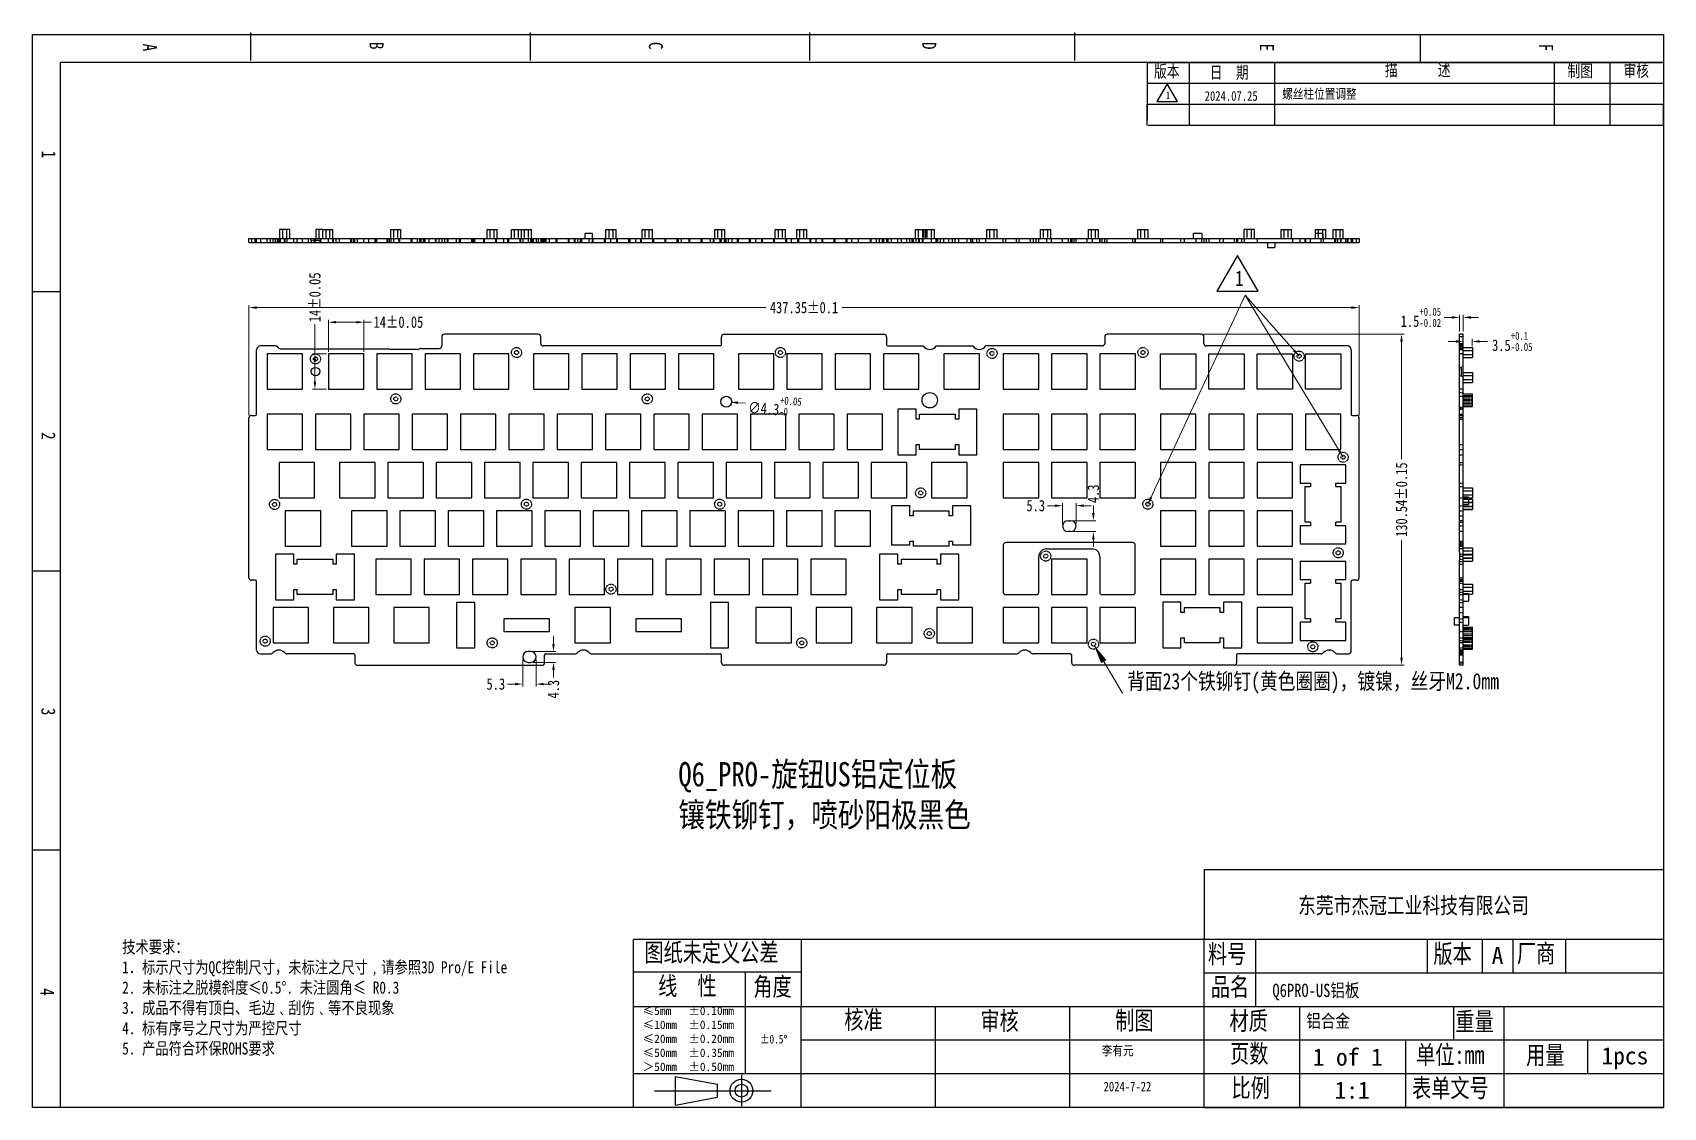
# Model space of a CAD drawing. Header units: inches. Extents: x 425 to 1067, y -93 to 331.
import ezdxf

# ---------------------------------------------------------------- set-up
doc = ezdxf.new("R2010")
doc.units = ezdxf.units.IN
doc.header["$LTSCALE"] = 1.21
doc.header["$MEASUREMENT"] = 0
doc.header["$PDMODE"] = 3
doc.header["$PDSIZE"] = 0.3125
doc.linetypes.add('HIDDEN', pattern=[0.2, 0.1, -0.1])
doc.layers.get('0').update_dxf_attribs({"linetype": 'CONTINUOUS'})
doc.layers.get('Defpoints').update_dxf_attribs({"linetype": 'CONTINUOUS'})
doc.layers.add('DEFAULT_2', color=8, linetype='HIDDEN')
doc.layers.add('图框', color=7, linetype='CONTINUOUS')
doc.styles.get("Standard").update_dxf_attribs({"font": 'txt', "width": 0.8})
doc.dimstyles.new('YanXiu', dxfattribs={"dimscale": 1.5, "dimtxt": 3, "dimasz": 2, "dimexe": 0.66, "dimexo": 0.66, "dimgap": 0.66, "dimtad": 0, "dimdsep": 46, "dimtxsty": 'Standard', "dimcen": 0, "dimclrd": 3, "dimclre": 6, "dimclrt": 3, "dimazin": 2, "dimtm": 1e-09, "dimtfac": 1, "dimtofl": 0, "dimtmove": 0, "dimatfit": 3, "dimfxl": 1, "dimlwd": 5, "dimlwe": 5, "dimarcsym": 0})

msp = doc.modelspace()

# ---------------------------------------------------------------- texts
at = {"color": 4}
for s, p in [('A ', (999.723, -36.094)), ('1 of 1', (929.16, -76.157)), (' 1pcs ', (1038.425, -75.652)), (' 1:1 ', (933.204, -89.176))]:
    msp.add_text(s, height=6.7674, dxfattribs=at).set_placement(p)
at = {"color": 7, "linetype": 'Continuous', "char_height": 5.503, "width": 5.50297, "attachment_point": 1, "rotation": 270, "line_spacing_factor": 0.9}
for s, insert in [('A', (473.622, 326.783)), ('B', (562.972, 327.473)), ('C', (673.031, 327.473)), ('D', (780.803, 327.473)), ('E', (913.859, 326.783)), ('F', (1023.918, 326.783)), ('1', (433.752, 284.645)), ('2', (433.654, 173.648)), ('3', (433.633, 64.947)), ('4', (433.201, -45.621))]:
    msp.add_mtext(s, dxfattribs=dict(at, insert=insert))
at = {"attachment_point": 1}
for s, width, insert, char_height, own_width in [('版本', 7.64621, (866.63, 318.325), 4.8438, 11.23993), ('日  期', 11.72282, (888.582, 317.876), 4.8438, 21.01991), ('描      述', 20.53179, (957.594, 318.817), 4.8438, 38.22622), ('制图', 8.18568, (1029.575, 318.487), 4.8438, 12.03295), ('审核', 8.11295, (1051.662, 318.609), 4.8438, 11.92604), ('{\\fSimSun|b0|i0|c134|p2;\\C7;螺丝柱位置调整}', 11.94004, (917.148, 308.917), 3.84, 55.47942), ('{\\fSimSun|b0|i0|c134|p2;\\C7;2024.07.25}', 11.94004, (886.592, 308.086), 3.84, 55.47942), ('{\\fSimSun|b0|i0|c134|p2;\\C6;东莞市杰冠工业科技有限公司}', 309.71241, (923.433, -9.754), 6.41347, 468.59568), ('图纸未定义公差', 42.06969, (665.76, -27.854), 7.2656, 61.84244), ('料号', 12.71233, (887.891, -28.492), 7.2656, 18.68713), ('版本', 11.56407, (976.747, -28.399), 7.2656, 16.99918), ('厂商', 13.00425, (1009.663, -28.208), 7.2656, 19.11625), ('线  性', 20.42102, (671.197, -41.073), 7.2656, 30.0189), ('角度', 12.87107, (708.682, -41.345), 7.2656, 18.92047), ('品名', 11.94004, (889.026, -41.468), 7.2656, 17.55185), ('{\\C1;Q6PRO-US\\fSimSun|b0|i0|c134|p2;铝板}', 11.94004, (913.295, -43.851), 5.25, 69.28415), ('\\pxi-3,l4,t4;{\\fSimSun|b0|i0|c134|p2;\\W1;≤5mm   %%P0.10mm\\P≤10mm  %%P0.15mm\\P≤20mm  %%P0.20mm\\P≤50mm  %%P0.35mm\\P＞50mm  %%P0.50mm}', 29.7619, (661.803, -52.878), 3.3075, 43.74999), ('核准', 15.50786, (744.569, -54.411), 7.2656, 22.79655), ('审核', 16.02632, (798.197, -54.854), 7.2656, 23.55869), ('制图', 11.87274, (851.343, -54.685), 7.2656, 17.45293), ('材质', 12.24433, (896.367, -54.845), 7.2656, 17.99916), ('{\\fSimSun|b0|i0|c134|p2;\\C1;铝合金}', 11.94004, (926.671, -55.883), 5.25, 55.47942), ('重量', 12.95607, (985.418, -55.09), 7.2656, 19.04542), ('%%P0.5{\\fISOCPEUR|b0|i0|c0|p34;%%D}', 5.5221, (711.38, -64.014), 3.38379, 8.11749), ('{\\fSimSun|b0|i0|c134|p2;\\C7;李有元}', 11.94004, (846.016, -68.26), 3.84, 55.47942), ('页数', 13.07762, (896.612, -67.778), 7.2656, 19.2241), ('单位:', 14.39308, (969.911, -68.22), 7.2656, 21.15782), ('单位:{\\C4;mm}', 21.21435, (969.911, -68.22), 7.26564, 31.18509), ('用量', 13.6999, (1013.297, -68.343), 7.2656, 20.13885), ('2024-7-22', 11.94004, (846.742, -82.486), 3.84, 55.47942), ('比例', 13.69507, (897.174, -81.285), 7.2656, 20.13175), ('表单文号', 23.87407, (968.335, -81.347), 7.2656, 35.09489)]:
    msp.add_mtext_dynamic_manual_height_columns(s, width=width, gutter_width=1, heights=[0], dxfattribs=dict(at, insert=insert, char_height=char_height)).dxf.set("width", own_width)
for s, insert, char_height, width in [('{\\fSimSun|b0|i0|c134|p2;\\C1;1}', (871.352, 307.974), 3, 0.13153), ('{\\fSimSun|b0|i0|c134|p2;\\C1;1}', (898.603, 237.258), 6, 0.26306), ('{\\fSimSun|b0|i0|c134|p2;\\C1;背面23个铁铆钉(黄色圈圈)，镀镍，丝牙M2.0mm}', (856.037, 78.63), 6.4, 174.82957), ('{\\fSimSun|b0|i0|c134|p2;技术要求：\\P1．标示尺寸为QC控制尺寸，未标注之尺寸\\fSimSun|b0|i0|c136|p2;﹐\\fSimSun|b0|i0|c134|p2;请参照3D Pro/E File\\P2. 未标注之脱模斜度≤0.5%%D. 未注圆角≤ R0.3\\P3．成品不得有顶白、毛边\\fSimSun|b0|i0|c136|p2;﹑\\fSimSun|b0|i0|c134|p2;刮伤\\fSimSun|b0|i0|c136|p2;﹑\\fSimSun|b0|i0|c134|p2;等不良现象\\P4. 标有序号之尺寸为严控尺寸\\P5. 产品符合环保ROHS要求}', (459.941, -26.962), 4.8, 215.5784)]:
    msp.add_mtext(s, dxfattribs=dict(at, insert=insert, char_height=char_height, width=width))
at = {"layer": '图框', "lineweight": 0, "insert": (679.163, 43.542), "char_height": 9.6, "width": 228.28908, "attachment_point": 1}
msp.add_mtext('{\\fSimSun|b0|i0|c134|p54;\\C1;Q6_PRO-旋钮US铝定位板\\P镶铁铆钉，喷砂阳极黑色}', dxfattribs=at)

# ---------------------------------------------------------------- blocks, each defined once
blk = doc.blocks.new('*D0')
at = {"color": 3, "lineweight": 5}
for p, q in [((984.03, 218.85), (981.03, 218.85)), ((991.53, 218.85), (994.53, 218.85))]:
    blk.add_line(p, q, dxfattribs=at)
at = {"color": 6, "lineweight": 5}
for p, q in [((987.03, 213.24), (987.03, 219.84)), ((988.53, 213.24), (988.53, 219.84))]:
    blk.add_line(p, q, dxfattribs=at)
at = {"color": 3}
for points in [[(984.03, 219.35), (984.03, 218.35), (987.03, 218.85)], [(991.53, 219.35), (991.53, 218.35), (988.53, 218.85)]]:
    blk.add_solid(points, dxfattribs=at)
at = {"layer": 'Defpoints', "color": 0}
for p in [(987.03, 218.85), (987.03, 212.25), (988.53, 212.25)]:
    blk.add_point(p, dxfattribs=at)
at = {"color": 3, "insert": (971.82, 218.85), "char_height": 4.5, "attachment_point": 5}
blk.add_mtext('1.5{\\H0.7x;\\S+0.05^ -0.02;}', dxfattribs=at)
blk = doc.blocks.new('*D1')
at = {"color": 3, "lineweight": 5}
for p, q in [((985.53, 209.37), (982.53, 209.37)), ((995.03, 209.37), (998.03, 209.37))]:
    blk.add_line(p, q, dxfattribs=at)
at = {"color": 6, "lineweight": 5}
for p, q in [((988.53, 207.5), (988.53, 210.36)), ((992.03, 207.5), (992.03, 210.36))]:
    blk.add_line(p, q, dxfattribs=at)
at = {"color": 3}
for points in [[(985.53, 209.87), (985.53, 208.87), (988.53, 209.37)], [(995.03, 209.87), (995.03, 208.87), (992.03, 209.37)]]:
    blk.add_solid(points, dxfattribs=at)
at = {"layer": 'Defpoints', "color": 0}
for p in [(988.53, 206.51), (992.03, 209.37), (992.03, 206.51)]:
    blk.add_point(p, dxfattribs=at)
at = {"color": 3, "insert": (1007.84, 209.37), "char_height": 4.5, "attachment_point": 5}
blk.add_mtext('3.5{\\H0.7x;\\S+0.1^ -0.05;}', dxfattribs=at)
blk = doc.blocks.new('*D4')
at = {"color": 3, "lineweight": 5}
blk.add_line((705.65, 184.99), (702.66, 185.22), dxfattribs=at)
at = {"color": 3}
blk.add_solid([(702.7, 185.72), (702.62, 184.72), (699.67, 185.45)], dxfattribs=at)
at = {"layer": 'Defpoints', "color": 0}
for p in [(695.38, 185.77), (699.67, 185.45)]:
    blk.add_point(p, dxfattribs=at)
at = {"color": 3, "insert": (717.23, 184.11), "char_height": 4.5, "attachment_point": 5, "rotation": 355.64501}
blk.add_mtext('∅4.3{\\H0.7x;\\S+0.05^ -0;}', dxfattribs=at)
blk = doc.blocks.new('*D5')
at = {"color": 6, "lineweight": 5}
for p, q in [((509.91, 180.22), (509.91, 223.7)), ((947.46, 180.22), (947.46, 223.7))]:
    blk.add_line(p, q, dxfattribs=at)
at = {"color": 3, "lineweight": 5}
for p, q in [((512.91, 222.71), (713.59, 222.71)), ((944.46, 222.71), (743.77, 222.71))]:
    blk.add_line(p, q, dxfattribs=at)
at = {"color": 3}
for points in [[(512.91, 223.21), (512.91, 222.21), (509.91, 222.71)], [(944.46, 223.21), (944.46, 222.21), (947.46, 222.71)]]:
    blk.add_solid(points, dxfattribs=at)
at = {"layer": 'Defpoints', "color": 0}
for p in [(947.46, 222.71), (509.91, 179.23), (947.46, 179.23)]:
    blk.add_point(p, dxfattribs=at)
at = {"color": 3, "insert": (728.68, 222.71), "char_height": 4.5, "attachment_point": 5}
blk.add_mtext('437.35%%P0.1', dxfattribs=at)
blk = doc.blocks.new('*D6')
at = {"color": 6, "lineweight": 5}
for p, q in [((541.23, 205.3), (541.23, 217.95)), ((555.23, 205.3), (555.23, 217.95))]:
    blk.add_line(p, q, dxfattribs=at)
at = {"color": 3, "lineweight": 5}
for p, q in [((544.23, 216.96), (552.23, 216.96)), ((555.23, 216.96), (558.23, 216.96))]:
    blk.add_line(p, q, dxfattribs=at)
at = {"color": 3}
for points in [[(544.23, 217.46), (544.23, 216.46), (541.23, 216.96)], [(552.23, 217.46), (552.23, 216.46), (555.23, 216.96)]]:
    blk.add_solid(points, dxfattribs=at)
at = {"layer": 'Defpoints', "color": 0}
for p in [(555.23, 216.96), (541.23, 204.31), (555.23, 204.31)]:
    blk.add_point(p, dxfattribs=at)
at = {"color": 3, "insert": (568.82, 216.96), "char_height": 4.5, "attachment_point": 5}
blk.add_mtext('14%%P0.05', dxfattribs=at)
blk = doc.blocks.new('*D7')
at = {"color": 3, "lineweight": 5}
for p, q in [((535.91, 204.51), (535.91, 216.17)), ((535.91, 193.51), (535.91, 201.51))]:
    blk.add_line(p, q, dxfattribs=at)
at = {"color": 6, "lineweight": 5}
for p, q in [((540.44, 204.51), (534.92, 204.51)), ((540.44, 190.51), (534.92, 190.51))]:
    blk.add_line(p, q, dxfattribs=at)
at = {"color": 3}
for points in [[(535.41, 201.51), (536.41, 201.51), (535.91, 204.51)], [(535.41, 193.51), (536.41, 193.51), (535.91, 190.51)]]:
    blk.add_solid(points, dxfattribs=at)
at = {"layer": 'Defpoints', "color": 0}
for p in [(541.43, 204.51), (535.91, 190.51), (541.43, 190.51)]:
    blk.add_point(p, dxfattribs=at)
at = {"color": 3, "insert": (535.91, 226.76), "char_height": 4.5, "attachment_point": 5, "rotation": 90}
blk.add_mtext('14%%P0.05', dxfattribs=at)
blk = doc.blocks.new('*D8')
at = {"color": 3, "lineweight": 5}
for p, q in [((842.73, 141.69), (842.73, 144.69)), ((842.73, 131.39), (842.73, 128.39))]:
    blk.add_line(p, q, dxfattribs=at)
at = {"color": 6, "lineweight": 5}
for p, q in [((834.73, 138.69), (843.72, 138.69)), ((834.73, 134.39), (843.72, 134.39))]:
    blk.add_line(p, q, dxfattribs=at)
at = {"color": 3}
for points in [[(842.23, 141.69), (843.23, 141.69), (842.73, 138.69)], [(842.23, 131.39), (843.23, 131.39), (842.73, 134.39)]]:
    blk.add_solid(points, dxfattribs=at)
at = {"layer": 'Defpoints', "color": 0}
for p in [(833.74, 138.69), (833.74, 134.39), (842.73, 134.39)]:
    blk.add_point(p, dxfattribs=at)
at = {"color": 3, "insert": (842.73, 149.28), "char_height": 4.5, "attachment_point": 5, "rotation": 90}
blk.add_mtext('4.3', dxfattribs=at)
blk = doc.blocks.new('*D9')
at = {"color": 3, "lineweight": 5}
for p, q in [((827.59, 144.62), (824.59, 144.62)), ((838.89, 144.62), (841.89, 144.62))]:
    blk.add_line(p, q, dxfattribs=at)
at = {"color": 6, "lineweight": 5}
for p, q in [((830.59, 137.53), (830.59, 145.61)), ((835.89, 137.53), (835.89, 145.61))]:
    blk.add_line(p, q, dxfattribs=at)
at = {"color": 3}
for points in [[(827.59, 145.12), (827.59, 144.12), (830.59, 144.62)], [(838.89, 145.12), (838.89, 144.12), (835.89, 144.62)]]:
    blk.add_solid(points, dxfattribs=at)
at = {"layer": 'Defpoints', "color": 0}
for p in [(830.59, 144.62), (830.59, 136.54), (835.89, 136.54)]:
    blk.add_point(p, dxfattribs=at)
at = {"color": 3, "insert": (820, 144.62), "char_height": 4.5, "attachment_point": 5}
blk.add_mtext('5.3', dxfattribs=at)
blk = doc.blocks.new('*D2')
at = {"color": 3, "lineweight": 5}
for p, q in [((629.94, 90.15), (629.94, 93.15)), ((629.94, 79.85), (629.94, 76.85))]:
    blk.add_line(p, q, dxfattribs=at)
at = {"color": 6, "lineweight": 5}
for p, q in [((621.94, 87.15), (630.93, 87.15)), ((621.94, 82.85), (630.93, 82.85))]:
    blk.add_line(p, q, dxfattribs=at)
at = {"color": 3}
for points in [[(629.44, 90.15), (630.44, 90.15), (629.94, 87.15)], [(629.44, 79.85), (630.44, 79.85), (629.94, 82.85)]]:
    blk.add_solid(points, dxfattribs=at)
at = {"layer": 'Defpoints', "color": 0}
for p in [(620.95, 87.15), (620.95, 82.85), (629.94, 82.85)]:
    blk.add_point(p, dxfattribs=at)
at = {"color": 3, "insert": (629.94, 72.26), "char_height": 4.5, "attachment_point": 5, "rotation": 90}
blk.add_mtext('4.3', dxfattribs=at)
blk = doc.blocks.new('*D3')
at = {"color": 6, "lineweight": 5}
for p, q in [((617.8, 84.01), (617.8, 73.3)), ((623.1, 84.01), (623.1, 73.3))]:
    blk.add_line(p, q, dxfattribs=at)
at = {"color": 3, "lineweight": 5}
for p, q in [((614.8, 74.29), (611.8, 74.29)), ((626.1, 74.29), (629.1, 74.29))]:
    blk.add_line(p, q, dxfattribs=at)
at = {"color": 3}
for points in [[(614.8, 74.79), (614.8, 73.79), (617.8, 74.29)], [(626.1, 74.79), (626.1, 73.79), (623.1, 74.29)]]:
    blk.add_solid(points, dxfattribs=at)
at = {"layer": 'Defpoints', "color": 0}
for p in [(617.8, 85), (623.1, 85), (617.8, 74.29)]:
    blk.add_point(p, dxfattribs=at)
at = {"color": 3, "insert": (607.21, 74.29), "char_height": 4.5, "attachment_point": 5}
blk.add_mtext('5.3', dxfattribs=at)
blk = doc.blocks.new('*D10')
at = {"color": 6, "lineweight": 5}
for p, q in [((886.28, 212.25), (965.18, 212.25)), ((899.18, 81.7), (965.18, 81.7))]:
    blk.add_line(p, q, dxfattribs=at)
at = {"color": 3, "lineweight": 5}
for p, q in [((964.19, 209.25), (964.19, 162.97)), ((964.19, 84.7), (964.19, 130.99))]:
    blk.add_line(p, q, dxfattribs=at)
at = {"color": 3}
for points in [[(963.69, 209.25), (964.69, 209.25), (964.19, 212.25)], [(963.69, 84.7), (964.69, 84.7), (964.19, 81.7)]]:
    blk.add_solid(points, dxfattribs=at)
at = {"layer": 'Defpoints', "color": 0}
for p in [(885.29, 212.25), (898.19, 81.7), (964.19, 81.7)]:
    blk.add_point(p, dxfattribs=at)
at = {"color": 3, "insert": (964.19, 146.98), "char_height": 4.5, "attachment_point": 5, "rotation": 90}
blk.add_mtext('130.54%%P0.15', dxfattribs=at)

# ---------------------------------------------------------------- dimensions: what is measured, and where the dimension line sits
dim = msp.add_linear_dim(base=(535.906, 190.511), p1=(541.432, 204.511), p2=(541.432, 190.511), angle=90, text='<>%%P0.05', dimstyle='YanXiu')
dim.commit()
dim.dimension.update_dxf_attribs({"geometry": '*D7', "text_midpoint": (535.906, 226.757), "dimtype": 160})
for base, p1, p2, text, picture, middle in [((947.455, 222.715), (509.914, 179.226), (947.455, 179.226), '437.35%%P0.1', '*D5', (728.685, 222.715)), ((555.232, 216.965), (541.232, 204.311), (555.232, 204.311), '<>%%P0.05', '*D6', (568.822, 216.965)), ((987.035, 218.852), (988.535, 212.248), (987.035, 212.248), '<>{\\H0.7x;\\S+0.05^ -0.02;}', '*D0', (971.825, 218.852)), ((992.035, 209.37), (988.535, 206.511), (992.035, 206.509), '<>{\\H0.7x;\\S+0.1^ -0.05;}', '*D1', (1007.845, 209.37))]:
    dim = msp.add_linear_dim(base=base, p1=p1, p2=p2, text=text, dimstyle='YanXiu')
    dim.commit()
    dim.dimension.update_dxf_attribs({"geometry": picture, "text_midpoint": middle})
dim = msp.add_linear_dim(base=(964.188, 81.704), p1=(885.288, 212.248), p2=(898.188, 81.704), angle=90, text='<>%%P0.15', dimstyle='YanXiu')
dim.commit()
dim.dimension.update_dxf_attribs({"geometry": '*D10', "text_midpoint": (964.188, 146.976)})
dim = msp.add_diameter_dim_2p(p1=(695.378, 185.774), p2=(699.666, 185.447), text='<>{\\H0.7x;\\S+0.05^ -0;}', dimstyle='YanXiu')
dim.commit()
dim.dimension.update_dxf_attribs({"geometry": '*D4', "text_midpoint": (717.225, 184.11)})
for base, p1, p2, picture, middle in [((842.732, 134.394), (833.74, 138.694), (833.74, 134.394), '*D8', (842.732, 149.284)), ((629.937, 82.854), (620.945, 87.154), (620.945, 82.854), '*D2', (629.937, 72.264))]:
    dim = msp.add_linear_dim(base=base, p1=p1, p2=p2, angle=90, dimstyle='YanXiu')
    dim.commit()
    dim.dimension.update_dxf_attribs({"geometry": picture, "text_midpoint": middle, "dimtype": 160})
dim = msp.add_linear_dim(base=(830.59, 144.622), p1=(835.89, 136.544), p2=(830.59, 136.544), dimstyle='YanXiu')
dim.commit()
dim.dimension.update_dxf_attribs({"geometry": '*D9', "text_midpoint": (820, 144.622)})
dim = msp.add_linear_dim(base=(617.795, 74.292), p1=(623.095, 85.004), p2=(617.795, 85.004), dimstyle='YanXiu')
dim.commit()
dim.dimension.update_dxf_attribs({"geometry": '*D3', "text_midpoint": (607.205, 74.292), "dimtype": 160})

# ---------------------------------------------------------------- linework, layer by layer
at = {"color": 7, "linetype": 'Continuous'}
for p, q in [((424.645, -92.616), (424.645, 330.452)), ((424.645, 330.452), (1067.392, 330.452)), ((510.693, 320.136), (510.693, 331.142)), ((620.753, 331.142), (620.753, 320.136)), ((730.812, 331.142), (730.812, 320.136)), ((835.352, 331.142), (835.352, 320.136)), ((971.64, 319.446), (971.64, 330.452)), ((1067.392, 330.452), (1067.392, -92.616)), ((435.651, -92.616), (435.651, 319.446)), ((435.651, 319.446), (1067.392, 319.446)), ((863.871, 319.419), (1066.894, 319.419)), ((863.871, 319.419), (863.871, 296.65)), ((880.43, 319.419), (880.43, 294.571)), ((914.134, 319.419), (914.134, 294.571)), ((1024.389, 319.446), (1024.389, 294.598)), ((1046.248, 319.446), (1046.248, 294.598)), ((1067.392, 319.446), (1067.392, 296.678)), ((864.369, 311.182), (1067.392, 311.182)), ((521.914, 253.546), (521.914, 249.946)), ((525.914, 253.546), (521.914, 253.546)), ((525.914, 253.546), (525.914, 249.946)), ((536.21, 253.546), (536.21, 249.946)), ((538.977, 253.546), (536.21, 253.546)), ((539.018, 249.946), (539.018, 253.546)), ((539.018, 253.546), (543.018, 253.546)), ((543.018, 249.946), (543.018, 253.546)), ((565.77, 249.946), (565.77, 253.546)), ((565.77, 253.546), (569.77, 253.546)), ((569.77, 249.946), (569.77, 253.546)), ((603.795, 249.946), (603.795, 253.546)), ((603.795, 253.546), (607.795, 253.546)), ((607.795, 249.946), (607.795, 253.546)), ((613.382, 249.946), (613.382, 253.546)), ((613.382, 253.546), (617.382, 253.546)), ((617.382, 249.946), (617.382, 253.546)), ((617.448, 253.546), (621.295, 253.546)), ((621.295, 249.946), (621.295, 253.546)), ((642.365, 249.946), (642.365, 251.946)), ((645.365, 251.946), (642.365, 251.946)), ((645.365, 249.946), (645.365, 251.946)), ((650.625, 249.946), (650.625, 253.546)), ((650.625, 253.546), (654.625, 253.546)), ((654.625, 249.946), (654.625, 253.546)), ((664.915, 249.946), (664.915, 253.546)), ((664.915, 253.546), (668.915, 253.546)), ((668.915, 249.946), (668.915, 253.546)), ((693.495, 249.946), (693.495, 253.546)), ((693.495, 253.546), (697.495, 253.546)), ((697.495, 249.946), (697.495, 253.546)), ((717.372, 249.946), (717.372, 253.546)), ((717.372, 253.546), (721.372, 253.546)), ((721.372, 249.946), (721.372, 253.546)), ((725.795, 249.946), (725.795, 253.546)), ((725.795, 253.546), (729.795, 253.546)), ((729.795, 249.946), (729.795, 253.546)), ((772.67, 253.546), (780.065, 253.546)), ((772.67, 249.946), (772.67, 253.546)), ((776.67, 249.946), (776.67, 253.546)), ((780.065, 249.946), (780.065, 253.546)), ((800.77, 253.546), (804.77, 253.546)), ((800.77, 249.946), (800.77, 253.546)), ((804.77, 249.946), (804.77, 253.546)), ((821.935, 253.546), (825.935, 253.546)), ((821.935, 249.946), (821.935, 253.546)), ((825.935, 249.946), (825.935, 253.546)), ((840.785, 253.546), (844.785, 253.546)), ((840.785, 249.946), (840.785, 253.546)), ((844.785, 249.946), (844.785, 253.546)), ((860.275, 253.546), (864.275, 253.546)), ((860.275, 249.946), (860.275, 253.546)), ((864.275, 249.946), (864.275, 253.546)), ((885.649, 251.946), (882.192, 251.946)), ((882.192, 249.946), (882.192, 251.946)), ((885.649, 249.946), (885.649, 251.946)), ((906.195, 253.546), (902.195, 253.546)), ((902.195, 249.946), (902.195, 253.546)), ((906.195, 249.946), (906.195, 253.546)), ((916.77, 253.546), (920.77, 253.546)), ((916.77, 249.946), (916.77, 253.546)), ((920.77, 249.946), (920.77, 253.546)), ((933.27, 251.946), (930.27, 251.946)), ((930.27, 249.946), (930.27, 251.946)), ((930.32, 253.546), (934.32, 253.546)), ((930.32, 249.946), (930.32, 253.546)), ((933.27, 249.946), (933.27, 251.946)), ((934.32, 249.946), (934.32, 253.546)), ((937.22, 253.546), (941.22, 253.546)), ((937.22, 249.946), (937.22, 253.546)), ((941.22, 249.946), (941.22, 253.546)), ((509.914, 248.446), (509.914, 249.946)), ((509.914, 249.946), (947.455, 249.946)), ((509.914, 248.446), (947.455, 248.446)), ((510.914, 249.946), (510.914, 248.446)), ((512.414, 248.446), (512.414, 249.946)), ((512.914, 248.446), (512.914, 249.946)), ((514.414, 249.946), (514.414, 248.446)), ((520.482, 248.446), (520.482, 249.946)), ((521.348, 248.446), (521.348, 249.946)), ((522.214, 249.946), (522.214, 248.446)), ((565.251, 248.446), (565.251, 249.946)), ((565.934, 248.446), (565.934, 249.946)), ((576.19, 249.946), (576.19, 248.446)), ((577.127, 249.946), (577.127, 248.446)), ((577.596, 249.946), (577.596, 248.446)), ((584.92, 248.446), (584.92, 249.946)), ((585.92, 249.946), (585.92, 248.446)), ((586.92, 249.946), (586.92, 248.446)), ((623.92, 249.946), (623.92, 248.446)), ((624.92, 249.946), (624.92, 248.446)), ((625.92, 248.446), (625.92, 249.946)), ((695.683, 248.446), (695.683, 249.946)), ((696.183, 248.446), (696.183, 249.946)), ((697.183, 249.946), (697.183, 248.446)), ((760.183, 248.446), (760.183, 249.946)), ((761.183, 249.946), (761.183, 248.446)), ((761.683, 249.946), (761.683, 248.446)), ((775.676, 248.446), (775.676, 249.946)), ((780.801, 248.446), (780.801, 249.946)), ((795.254, 248.446), (795.254, 249.946)), ((800.304, 248.446), (800.304, 249.946)), ((846.188, 248.446), (846.188, 249.946)), ((847.188, 248.446), (847.188, 249.946)), ((848.188, 248.446), (848.188, 249.946)), ((885.288, 249.946), (885.288, 248.446)), ((886.288, 249.946), (886.288, 248.446)), ((887.288, 248.446), (887.288, 249.946)), ((911.338, 248.446), (911.338, 246.446)), ((911.338, 246.446), (914.27, 246.446)), ((914.27, 248.446), (914.27, 246.446)), ((942.849, 248.446), (942.849, 249.946)), ((944.349, 249.946), (944.349, 248.446)), ((944.849, 249.946), (944.849, 248.446)), ((946.455, 248.446), (946.455, 249.946)), ((947.455, 249.946), (947.455, 248.446)), ((435.651, 228.977), (424.645, 228.977)), ((623.92, 212.248), (586.92, 212.248)), ((697.183, 212.248), (760.183, 212.248)), ((885.288, 212.248), (848.188, 212.248)), ((987.035, 126.464), (987.035, 212.248)), ((988.535, 212.248), (987.035, 212.248)), ((988.535, 81.704), (988.535, 212.248)), ((512.914, 180.726), (512.914, 206.091)), ((520.482, 207.591), (514.414, 207.591)), ((522.214, 206.591), (522.214, 206.511)), ((522.214, 206.511), (565.251, 206.511)), ((576.19, 206.241), (565.934, 206.241)), ((577.596, 206.591), (584.92, 206.591)), ((585.92, 211.248), (585.92, 207.591)), ((624.92, 208.591), (624.92, 211.248)), ((695.683, 207.591), (625.92, 207.591)), ((696.183, 208.091), (696.183, 211.248)), ((761.183, 211.248), (761.183, 208.091)), ((761.683, 207.591), (775.676, 207.591)), ((780.801, 207.591), (795.254, 207.591)), ((846.188, 207.591), (800.304, 207.591)), ((847.188, 211.248), (847.188, 208.591)), ((886.288, 208.591), (886.288, 211.248)), ((942.849, 207.591), (887.288, 207.591)), ((944.349, 206.091), (944.349, 180.726)), ((988.535, 211.248), (987.035, 211.248)), ((987.035, 208.591), (988.535, 208.591)), ((987.035, 207.591), (988.535, 207.591)), ((988.535, 206.091), (987.035, 206.091)), ((988.535, 207.011), (992.135, 207.011)), ((992.135, 207.011), (992.135, 203.011)), ((517.045, 204.511), (517.045, 190.511)), ((531.045, 204.511), (517.045, 204.511)), ((531.045, 190.511), (531.045, 204.511)), ((541.232, 204.511), (541.232, 190.511)), ((555.232, 204.511), (541.232, 204.511)), ((555.232, 190.511), (555.232, 204.511)), ((560.282, 204.511), (560.282, 190.511)), ((574.282, 204.511), (560.282, 204.511)), ((574.282, 190.511), (574.282, 204.511)), ((579.332, 204.511), (579.332, 190.511)), ((593.332, 204.511), (579.332, 204.511)), ((593.332, 190.511), (593.332, 204.511)), ((598.382, 204.511), (598.382, 190.511)), ((612.382, 204.511), (598.382, 204.511)), ((612.382, 190.511), (612.382, 204.511)), ((622.042, 204.511), (622.042, 190.511)), ((636.042, 204.511), (622.042, 204.511)), ((636.042, 190.511), (636.042, 204.511)), ((641.092, 204.511), (641.092, 190.511)), ((655.092, 204.511), (641.092, 204.511)), ((655.092, 190.511), (655.092, 204.511)), ((660.142, 204.511), (660.142, 190.511)), ((674.142, 204.511), (660.142, 204.511)), ((674.142, 190.511), (674.142, 204.511)), ((679.192, 204.511), (679.192, 190.511)), ((693.192, 204.511), (679.192, 204.511)), ((693.192, 190.511), (693.192, 204.511)), ((702.852, 204.511), (702.852, 190.511)), ((716.852, 204.511), (702.852, 204.511)), ((716.852, 190.511), (716.852, 204.511)), ((721.902, 204.511), (721.902, 190.511)), ((735.902, 204.511), (721.902, 204.511)), ((735.902, 190.511), (735.902, 204.511)), ((740.952, 204.511), (740.952, 190.511)), ((754.952, 204.511), (740.952, 204.511)), ((754.952, 190.511), (754.952, 204.511)), ((760.002, 204.511), (760.002, 190.511)), ((774.002, 204.511), (760.002, 204.511)), ((774.002, 190.511), (774.002, 204.511)), ((783.79, 204.511), (783.79, 190.511)), ((797.79, 204.511), (783.79, 204.511)), ((797.79, 190.511), (797.79, 204.511)), ((821.175, 204.511), (807.175, 204.511)), ((807.175, 204.511), (807.175, 190.511)), ((821.175, 190.511), (821.175, 204.511)), ((840.225, 204.511), (826.225, 204.511)), ((826.225, 204.511), (826.225, 190.511)), ((840.225, 190.511), (840.225, 204.511)), ((859.275, 204.511), (845.275, 204.511)), ((845.275, 204.511), (845.275, 190.511)), ((859.275, 190.511), (859.275, 204.511)), ((869.17, 204.511), (883.17, 204.511)), ((869.17, 190.511), (869.17, 204.511)), ((883.17, 204.511), (883.17, 190.511)), ((888.22, 204.511), (902.22, 204.511)), ((888.22, 190.511), (888.22, 204.511)), ((902.22, 204.511), (902.22, 190.511)), ((907.27, 204.511), (921.27, 204.511)), ((907.27, 190.511), (907.27, 204.511)), ((921.27, 204.511), (921.27, 190.511)), ((926.32, 204.511), (940.32, 204.511)), ((926.32, 190.511), (926.32, 204.511)), ((940.32, 204.511), (940.32, 190.511)), ((988.535, 203.011), (992.135, 203.011)), ((988.535, 197.162), (992.135, 197.162)), ((988.535, 193.162), (992.135, 193.162)), ((992.135, 197.162), (992.135, 193.162)), ((517.045, 190.511), (531.045, 190.511)), ((541.232, 190.511), (555.232, 190.511)), ((560.282, 190.511), (574.282, 190.511)), ((579.332, 190.511), (593.332, 190.511)), ((598.382, 190.511), (612.382, 190.511)), ((622.042, 190.511), (636.042, 190.511)), ((641.092, 190.511), (655.092, 190.511)), ((660.142, 190.511), (674.142, 190.511)), ((679.192, 190.511), (693.192, 190.511)), ((702.852, 190.511), (716.852, 190.511)), ((721.902, 190.511), (735.902, 190.511)), ((740.952, 190.511), (754.952, 190.511)), ((760.002, 190.511), (774.002, 190.511)), ((783.79, 190.511), (797.79, 190.511)), ((807.175, 190.511), (821.175, 190.511)), ((826.225, 190.511), (840.225, 190.511)), ((845.275, 190.511), (859.275, 190.511)), ((883.17, 190.511), (869.17, 190.511)), ((902.22, 190.511), (888.22, 190.511)), ((921.27, 190.511), (907.27, 190.511)), ((940.32, 190.511), (926.32, 190.511)), ((988.535, 188.712), (992.135, 188.712)), ((988.535, 188.011), (992.135, 188.011)), ((992.135, 183.689), (992.135, 188.712)), ((510.914, 180.226), (512.414, 180.226)), ((517.04, 180.712), (517.04, 166.712)), ((531.04, 180.712), (517.04, 180.712)), ((531.04, 166.712), (531.04, 180.712)), ((536.09, 180.712), (536.09, 166.712)), ((550.09, 180.712), (536.09, 180.712)), ((550.09, 166.712), (550.09, 180.712)), ((555.14, 180.712), (555.14, 166.712)), ((569.14, 180.712), (555.14, 180.712)), ((569.14, 166.712), (569.14, 180.712)), ((574.19, 180.712), (574.19, 166.712)), ((588.19, 180.712), (574.19, 180.712)), ((588.19, 166.712), (588.19, 180.712)), ((593.24, 180.712), (593.24, 166.712)), ((607.24, 180.712), (593.24, 180.712)), ((607.24, 166.712), (607.24, 180.712)), ((612.29, 180.712), (612.29, 166.712)), ((626.29, 180.712), (612.29, 180.712)), ((626.29, 166.712), (626.29, 180.712)), ((631.34, 180.712), (631.34, 166.712)), ((645.34, 180.712), (631.34, 180.712)), ((645.34, 166.712), (645.34, 180.712)), ((650.39, 180.712), (650.39, 166.712)), ((664.39, 180.712), (650.39, 180.712)), ((664.39, 166.712), (664.39, 180.712)), ((669.44, 180.712), (669.44, 166.712)), ((683.44, 180.712), (669.44, 180.712)), ((683.44, 166.712), (683.44, 180.712)), ((688.49, 180.712), (688.49, 166.712)), ((702.49, 180.712), (688.49, 180.712)), ((702.49, 166.712), (702.49, 180.712)), ((707.54, 180.712), (707.54, 166.712)), ((721.54, 180.712), (707.54, 180.712)), ((721.54, 166.712), (721.54, 180.712)), ((726.59, 180.712), (726.59, 166.712)), ((740.59, 180.712), (726.59, 180.712)), ((740.59, 166.712), (740.59, 180.712)), ((745.64, 180.712), (745.64, 166.712)), ((759.64, 180.712), (745.64, 180.712)), ((759.64, 166.712), (759.64, 180.712)), ((765.62, 182.727), (765.62, 164.727)), ((772.82, 182.727), (765.62, 182.727)), ((772.82, 178.727), (772.82, 182.727)), ((774.235, 178.727), (774.235, 180.712)), ((774.235, 180.712), (788.205, 180.712)), ((788.205, 180.712), (788.205, 178.727)), ((796.792, 182.727), (789.649, 182.727)), ((789.649, 182.727), (789.649, 178.727)), ((796.792, 164.727), (796.792, 182.727)), ((821.175, 180.712), (807.175, 180.712)), ((807.175, 180.712), (807.175, 166.712)), ((821.175, 166.712), (821.175, 180.712)), ((840.225, 180.712), (826.225, 180.712)), ((826.225, 180.712), (826.225, 166.712)), ((840.225, 166.712), (840.225, 180.712)), ((859.275, 180.712), (845.275, 180.712)), ((845.275, 180.712), (845.275, 166.712)), ((859.275, 166.712), (859.275, 180.712)), ((883.17, 180.712), (869.17, 180.712)), ((869.17, 180.712), (869.17, 166.712)), ((883.17, 166.712), (883.17, 180.712)), ((902.22, 180.712), (888.22, 180.712)), ((888.22, 180.712), (888.22, 166.712)), ((902.22, 166.712), (902.22, 180.712)), ((921.27, 180.712), (907.27, 180.712)), ((907.27, 180.712), (907.27, 166.712)), ((921.27, 166.712), (921.27, 180.712)), ((940.32, 180.712), (926.32, 180.712)), ((926.32, 180.712), (926.32, 166.712)), ((940.32, 166.712), (940.32, 180.712)), ((944.849, 180.226), (946.455, 180.226)), ((987.035, 180.726), (988.535, 180.726)), ((987.035, 180.226), (988.535, 180.226)), ((988.535, 184.011), (992.135, 184.011)), ((988.535, 183.689), (992.135, 183.689)), ((509.914, 116.226), (509.914, 179.226)), ((774.235, 178.727), (772.82, 178.727)), ((789.649, 178.727), (788.205, 178.727)), ((947.455, 116.226), (947.455, 179.226)), ((988.535, 179.226), (987.035, 179.226)), ((772.82, 168.727), (774.235, 168.727)), ((772.82, 164.727), (772.82, 168.727)), ((774.235, 166.712), (774.235, 168.727)), ((788.205, 168.727), (789.649, 168.727)), ((788.205, 168.727), (788.205, 166.712)), ((789.649, 168.727), (789.649, 164.727)), ((517.04, 166.712), (531.04, 166.712)), ((521.79, 161.662), (521.79, 147.662)), ((535.79, 161.662), (521.79, 161.662)), ((535.79, 147.662), (535.79, 161.662)), ((536.09, 166.712), (550.09, 166.712)), ((545.62, 161.662), (545.62, 147.662)), ((559.62, 161.662), (545.62, 161.662)), ((555.14, 166.712), (569.14, 166.712)), ((559.62, 147.662), (559.62, 161.662)), ((564.67, 161.662), (564.67, 147.662)), ((578.67, 161.662), (564.67, 161.662)), ((574.19, 166.712), (588.19, 166.712)), ((578.67, 147.662), (578.67, 161.662)), ((583.72, 161.662), (583.72, 147.662)), ((597.72, 161.662), (583.72, 161.662)), ((593.24, 166.712), (607.24, 166.712)), ((597.72, 147.662), (597.72, 161.662)), ((602.77, 161.662), (602.77, 147.662)), ((616.77, 161.662), (602.77, 161.662)), ((612.29, 166.712), (626.29, 166.712)), ((616.77, 147.662), (616.77, 161.662)), ((621.82, 161.662), (621.82, 147.662)), ((635.82, 161.662), (621.82, 161.662)), ((631.34, 166.712), (645.34, 166.712)), ((635.82, 147.662), (635.82, 161.662)), ((640.87, 161.662), (640.87, 147.662)), ((654.87, 161.662), (640.87, 161.662)), ((650.39, 166.712), (664.39, 166.712)), ((654.87, 147.662), (654.87, 161.662)), ((659.92, 161.662), (659.92, 147.662)), ((673.92, 161.662), (659.92, 161.662)), ((669.44, 166.712), (683.44, 166.712)), ((673.92, 147.662), (673.92, 161.662)), ((678.97, 161.662), (678.97, 147.662)), ((692.97, 161.662), (678.97, 161.662)), ((688.49, 166.712), (702.49, 166.712)), ((692.97, 147.662), (692.97, 161.662)), ((698.02, 161.662), (698.02, 147.662)), ((712.02, 161.662), (698.02, 161.662)), ((707.54, 166.712), (721.54, 166.712)), ((712.02, 147.662), (712.02, 161.662)), ((717.07, 161.662), (717.07, 147.662)), ((731.07, 161.662), (717.07, 161.662)), ((726.59, 166.712), (740.59, 166.712)), ((731.07, 147.662), (731.07, 161.662)), ((736.12, 161.662), (736.12, 147.662)), ((750.12, 161.662), (736.12, 161.662)), ((745.64, 166.712), (759.64, 166.712)), ((750.12, 147.662), (750.12, 161.662)), ((769.17, 161.662), (755.17, 161.662)), ((755.17, 161.662), (755.17, 147.662)), ((765.62, 164.727), (772.82, 164.727)), ((769.17, 147.662), (769.17, 161.662)), ((788.205, 166.712), (774.235, 166.712)), ((792.97, 161.662), (778.97, 161.662)), ((778.97, 161.662), (778.97, 147.662)), ((789.649, 164.727), (796.792, 164.727)), ((792.97, 147.662), (792.97, 161.662)), ((807.175, 166.712), (821.175, 166.712)), ((821.175, 161.662), (807.175, 161.662)), ((807.175, 161.662), (807.175, 147.662)), ((821.175, 147.662), (821.175, 161.662)), ((826.225, 166.712), (840.225, 166.712)), ((840.225, 161.662), (826.225, 161.662)), ((826.225, 161.662), (826.225, 147.662)), ((840.225, 147.662), (840.225, 161.662)), ((845.275, 166.712), (859.275, 166.712)), ((859.275, 161.662), (845.275, 161.662)), ((845.275, 161.662), (845.275, 147.662)), ((859.275, 147.662), (859.275, 161.662)), ((869.17, 166.712), (883.17, 166.712)), ((883.17, 161.662), (869.17, 161.662)), ((869.17, 161.662), (869.17, 147.662)), ((883.17, 147.662), (883.17, 161.662)), ((888.22, 166.712), (902.22, 166.712)), ((902.22, 161.662), (888.22, 161.662)), ((888.22, 161.662), (888.22, 147.662)), ((902.22, 147.662), (902.22, 161.662)), ((907.27, 166.712), (921.27, 166.712)), ((921.27, 161.662), (907.27, 161.662)), ((907.27, 161.662), (907.27, 147.662)), ((921.27, 147.662), (921.27, 161.662)), ((942.285, 160.707), (924.285, 160.707)), ((924.285, 160.707), (924.285, 153.563)), ((926.32, 166.712), (940.32, 166.712)), ((942.285, 153.563), (942.285, 160.707)), ((924.285, 153.563), (928.285, 153.563)), ((926.27, 152.12), (928.285, 152.12)), ((926.27, 138.15), (926.27, 152.12)), ((928.285, 153.563), (928.285, 152.12)), ((938.285, 153.563), (942.285, 153.563)), ((938.285, 152.12), (938.285, 153.563)), ((938.285, 152.12), (940.27, 152.12)), ((940.27, 152.12), (940.27, 138.15)), ((988.535, 151.662), (992.135, 151.662)), ((988.535, 148.135), (990.535, 148.135)), ((990.535, 148.135), (990.535, 145.135)), ((992.135, 151.662), (992.135, 147.662)), ((521.79, 147.662), (535.79, 147.662)), ((524.18, 142.612), (524.18, 128.612)), ((538.18, 142.612), (524.18, 142.612)), ((538.18, 128.612), (538.18, 142.612)), ((545.62, 147.662), (559.62, 147.662)), ((550.37, 142.612), (550.37, 128.612)), ((564.37, 142.612), (550.37, 142.612)), ((564.37, 128.612), (564.37, 142.612)), ((564.67, 147.662), (578.67, 147.662)), ((569.42, 142.612), (569.42, 128.612)), ((583.42, 142.612), (569.42, 142.612)), ((583.42, 128.612), (583.42, 142.612)), ((583.72, 147.662), (597.72, 147.662)), ((588.47, 142.612), (588.47, 128.612)), ((602.47, 142.612), (588.47, 142.612)), ((602.47, 128.612), (602.47, 142.612)), ((602.77, 147.662), (616.77, 147.662)), ((607.52, 142.612), (607.52, 128.612)), ((621.52, 142.612), (607.52, 142.612)), ((621.52, 128.612), (621.52, 142.612)), ((621.82, 147.662), (635.82, 147.662)), ((626.57, 142.612), (626.57, 128.612)), ((640.57, 142.612), (626.57, 142.612)), ((640.57, 128.612), (640.57, 142.612)), ((640.87, 147.662), (654.87, 147.662)), ((645.62, 142.612), (645.62, 128.612)), ((659.62, 142.612), (645.62, 142.612)), ((659.62, 128.612), (659.62, 142.612)), ((659.92, 147.662), (673.92, 147.662)), ((664.67, 142.612), (664.67, 128.612)), ((678.67, 142.612), (664.67, 142.612)), ((678.67, 128.612), (678.67, 142.612)), ((678.97, 147.662), (692.97, 147.662)), ((683.72, 142.612), (683.72, 128.612)), ((697.72, 142.612), (683.72, 142.612)), ((697.72, 128.612), (697.72, 142.612)), ((698.02, 147.662), (712.02, 147.662)), ((702.77, 142.612), (702.77, 128.612)), ((716.77, 142.612), (702.77, 142.612)), ((716.77, 128.612), (716.77, 142.612)), ((717.07, 147.662), (731.07, 147.662)), ((721.82, 142.612), (721.82, 128.612)), ((735.82, 142.612), (721.82, 142.612)), ((735.82, 128.612), (735.82, 142.612)), ((736.12, 147.662), (750.12, 147.662)), ((754.87, 142.612), (740.87, 142.612)), ((740.87, 142.612), (740.87, 128.612)), ((754.87, 128.612), (754.87, 142.612)), ((755.17, 147.662), (769.17, 147.662)), ((770.42, 144.627), (763.22, 144.627)), ((763.22, 144.627), (763.22, 129.127)), ((770.42, 140.627), (770.42, 144.627)), ((771.82, 142.612), (785.82, 142.612)), ((771.82, 140.627), (771.82, 142.612)), ((778.97, 147.662), (792.97, 147.662)), ((785.82, 142.612), (785.82, 140.627)), ((794.42, 144.627), (787.22, 144.627)), ((787.22, 144.627), (787.22, 140.627)), ((794.42, 129.127), (794.42, 144.627)), ((807.175, 147.662), (821.175, 147.662)), ((826.225, 147.662), (840.225, 147.662)), ((845.275, 147.662), (859.275, 147.662)), ((869.17, 147.662), (883.17, 147.662)), ((883.17, 142.612), (869.17, 142.612)), ((869.17, 142.612), (869.17, 128.612)), ((883.17, 128.612), (883.17, 142.612)), ((888.22, 147.662), (902.22, 147.662)), ((902.22, 142.612), (888.22, 142.612)), ((888.22, 142.612), (888.22, 128.612)), ((902.22, 128.612), (902.22, 142.612)), ((907.27, 147.662), (921.27, 147.662)), ((921.27, 142.612), (907.27, 142.612)), ((907.27, 142.612), (907.27, 128.612)), ((921.27, 128.612), (921.27, 142.612)), ((988.535, 147.662), (992.135, 147.662)), ((988.535, 147.212), (992.135, 147.212)), ((988.535, 147.137), (992.135, 147.137)), ((988.535, 145.135), (990.535, 145.135)), ((988.535, 143.137), (992.135, 143.137)), ((992.135, 147.212), (992.135, 143.137)), ((771.82, 140.627), (770.42, 140.627)), ((787.22, 140.627), (785.82, 140.627)), ((832.74, 138.694), (833.74, 138.694)), ((928.285, 136.735), (924.285, 136.735)), ((924.285, 136.735), (924.285, 129.535)), ((928.285, 138.15), (926.27, 138.15)), ((928.285, 138.15), (928.285, 136.735)), ((940.27, 138.15), (938.285, 138.15)), ((938.285, 136.735), (938.285, 138.15)), ((942.285, 136.735), (938.285, 136.735)), ((942.285, 129.535), (942.285, 136.735)), ((524.18, 128.612), (538.18, 128.612)), ((550.37, 128.612), (564.37, 128.612)), ((569.42, 128.612), (583.42, 128.612)), ((588.47, 128.612), (602.47, 128.612)), ((607.52, 128.612), (621.52, 128.612)), ((626.57, 128.612), (640.57, 128.612)), ((645.62, 128.612), (659.62, 128.612)), ((664.67, 128.612), (678.67, 128.612)), ((683.72, 128.612), (697.72, 128.612)), ((702.77, 128.612), (716.77, 128.612)), ((721.82, 128.612), (735.82, 128.612)), ((740.87, 128.612), (754.87, 128.612)), ((763.22, 129.127), (770.42, 129.127)), ((770.42, 130.627), (771.82, 130.627)), ((770.42, 129.127), (770.42, 130.627)), ((771.82, 128.612), (771.82, 130.627)), ((785.82, 128.612), (771.82, 128.612)), ((785.82, 130.627), (787.22, 130.627)), ((785.82, 130.627), (785.82, 128.612)), ((787.22, 130.627), (787.22, 129.127)), ((787.22, 129.127), (794.42, 129.127)), ((807.225, 129.062), (807.225, 110.562)), ((858.225, 130.062), (808.225, 130.062)), ((833.74, 134.394), (832.74, 134.394)), ((859.225, 110.562), (859.225, 129.062)), ((869.17, 128.612), (883.17, 128.612)), ((888.22, 128.612), (902.22, 128.612)), ((907.27, 128.612), (921.27, 128.612)), ((924.285, 129.535), (942.285, 129.535)), ((520.35, 125.562), (520.35, 107.562)), ((527.55, 125.562), (520.35, 125.562)), ((527.55, 121.562), (527.55, 125.562)), ((528.95, 121.562), (528.95, 123.562)), ((528.95, 123.562), (542.95, 123.562)), ((542.95, 123.562), (542.95, 121.562)), ((544.35, 125.562), (544.35, 121.562)), ((551.55, 125.562), (544.35, 125.562)), ((551.55, 107.562), (551.55, 125.562)), ((559.9, 123.562), (559.9, 109.562)), ((573.9, 123.562), (559.9, 123.562)), ((573.9, 109.562), (573.9, 123.562)), ((578.95, 123.562), (578.95, 109.562)), ((592.95, 123.562), (578.95, 123.562)), ((592.95, 109.562), (592.95, 123.562)), ((598, 123.562), (598, 109.562)), ((612, 123.562), (598, 123.562)), ((612, 109.562), (612, 123.562)), ((617.05, 123.562), (617.05, 109.562)), ((631.05, 123.562), (617.05, 123.562)), ((631.05, 109.562), (631.05, 123.562)), ((636.1, 123.562), (636.1, 109.562)), ((650.1, 123.562), (636.1, 123.562)), ((650.1, 109.562), (650.1, 123.562)), ((655.15, 123.562), (655.15, 109.562)), ((669.15, 123.562), (655.15, 123.562)), ((669.15, 109.562), (669.15, 123.562)), ((674.2, 123.562), (674.2, 109.562)), ((688.2, 123.562), (674.2, 123.562)), ((688.2, 109.562), (688.2, 123.562)), ((693.25, 123.562), (693.25, 109.562)), ((707.25, 123.562), (693.25, 123.562)), ((707.25, 109.562), (707.25, 123.562)), ((712.3, 123.562), (712.3, 109.562)), ((726.3, 123.562), (712.3, 123.562)), ((726.3, 109.562), (726.3, 123.562)), ((745.35, 123.562), (731.35, 123.562)), ((731.35, 123.562), (731.35, 109.562)), ((745.35, 109.562), (745.35, 123.562)), ((765.67, 125.562), (758.47, 125.562)), ((758.47, 125.562), (758.47, 107.562)), ((765.67, 121.562), (765.67, 125.562)), ((767.07, 123.562), (781.07, 123.562)), ((767.07, 121.562), (767.07, 123.562)), ((781.07, 123.562), (781.07, 121.562)), ((789.67, 125.562), (782.47, 125.562)), ((782.47, 125.562), (782.47, 121.562)), ((789.67, 107.562), (789.67, 125.562)), ((821.225, 110.562), (821.225, 124.562)), ((824.225, 127.562), (842.225, 127.562)), ((840.225, 123.562), (826.225, 123.562)), ((826.225, 123.562), (826.225, 109.562)), ((840.225, 109.562), (840.225, 123.562)), ((845.225, 124.562), (845.225, 110.562)), ((883.17, 123.562), (869.17, 123.562)), ((869.17, 123.562), (869.17, 109.562)), ((883.17, 109.562), (883.17, 123.562)), ((902.22, 123.562), (888.22, 123.562)), ((888.22, 123.562), (888.22, 109.562)), ((902.22, 109.562), (902.22, 123.562)), ((921.27, 123.562), (907.27, 123.562)), ((907.27, 123.562), (907.27, 109.562)), ((921.27, 109.562), (921.27, 123.562)), ((942.285, 122.607), (924.285, 122.607)), ((924.285, 122.607), (924.285, 115.463)), ((942.285, 115.463), (942.285, 122.607)), ((987.035, 81.704), (987.035, 123.183)), ((988.535, 128.057), (992.135, 128.057)), ((988.535, 124.057), (992.135, 124.057)), ((988.535, 122.758), (992.135, 122.758)), ((992.135, 128.057), (992.135, 124.057)), ((992.135, 123.993), (992.135, 122.758)), ((424.645, 118.918), (435.651, 118.918)), ((528.95, 121.562), (527.55, 121.562)), ((544.35, 121.562), (542.95, 121.562)), ((767.07, 121.562), (765.67, 121.562)), ((782.47, 121.562), (781.07, 121.562)), ((987.035, 116.226), (988.535, 116.226)), ((512.414, 115.226), (510.914, 115.226)), ((512.914, 87.704), (512.914, 114.726)), ((527.55, 107.562), (527.55, 111.562)), ((527.55, 111.562), (528.95, 111.562)), ((528.95, 109.562), (528.95, 111.562)), ((542.95, 109.562), (528.95, 109.562)), ((542.95, 111.562), (542.95, 109.562)), ((542.95, 111.562), (544.35, 111.562)), ((544.35, 111.562), (544.35, 107.562)), ((559.9, 109.562), (573.9, 109.562)), ((578.95, 109.562), (592.95, 109.562)), ((598, 109.562), (612, 109.562)), ((617.05, 109.562), (631.05, 109.562)), ((636.1, 109.562), (650.1, 109.562)), ((655.15, 109.562), (669.15, 109.562)), ((674.2, 109.562), (688.2, 109.562)), ((693.25, 109.562), (707.25, 109.562)), ((712.3, 109.562), (726.3, 109.562)), ((731.35, 109.562), (745.35, 109.562)), ((765.67, 111.562), (767.07, 111.562)), ((765.67, 107.562), (765.67, 111.562)), ((767.07, 109.562), (767.07, 111.562)), ((781.07, 109.562), (767.07, 109.562)), ((781.07, 111.562), (782.47, 111.562)), ((781.07, 111.562), (781.07, 109.562)), ((782.47, 111.562), (782.47, 107.562)), ((808.225, 109.562), (820.225, 109.562)), ((826.225, 109.562), (840.225, 109.562)), ((846.225, 109.562), (858.225, 109.562)), ((869.17, 109.562), (883.17, 109.562)), ((888.22, 109.562), (902.22, 109.562)), ((907.27, 109.562), (921.27, 109.562)), ((924.285, 115.463), (928.285, 115.463)), ((926.27, 114.02), (928.285, 114.02)), ((926.27, 100.05), (926.27, 114.02)), ((928.285, 115.463), (928.285, 114.02)), ((938.285, 115.463), (942.285, 115.463)), ((938.285, 114.02), (938.285, 115.463)), ((938.285, 114.02), (940.27, 114.02)), ((940.27, 114.02), (940.27, 100.05)), ((944.349, 86.99), (944.349, 114.726)), ((946.455, 115.226), (944.849, 115.226)), ((988.535, 115.226), (987.035, 115.226)), ((988.535, 114.726), (987.035, 114.726)), ((988.535, 113.712), (992.135, 113.712)), ((988.535, 110.035), (990.535, 110.035)), ((988.535, 109.712), (992.135, 109.712)), ((990.535, 110.035), (990.535, 107.035)), ((992.135, 113.712), (992.135, 109.712)), ((519.39, 104.512), (519.39, 90.512)), ((533.39, 104.512), (519.39, 104.512)), ((520.35, 107.562), (527.55, 107.562)), ((533.39, 90.512), (533.39, 104.512)), ((543.19, 104.512), (543.19, 90.512)), ((557.19, 104.512), (543.19, 104.512)), ((544.35, 107.562), (551.55, 107.562)), ((557.19, 90.512), (557.19, 104.512)), ((566.99, 104.512), (566.99, 90.512)), ((580.99, 104.512), (566.99, 104.512)), ((580.99, 90.512), (580.99, 104.512)), ((591.765, 106.512), (591.765, 88.512)), ((598.965, 106.512), (591.765, 106.512)), ((598.965, 88.512), (598.965, 106.512)), ((638.365, 104.512), (638.365, 90.512)), ((652.365, 104.512), (638.365, 104.512)), ((652.365, 90.512), (652.365, 104.512)), ((691.765, 106.512), (691.765, 88.512)), ((698.965, 106.512), (691.765, 106.512)), ((698.965, 88.512), (698.965, 106.512)), ((723.725, 104.512), (709.725, 104.512)), ((709.725, 104.512), (709.725, 90.512)), ((723.725, 90.512), (723.725, 104.512)), ((747.505, 104.512), (733.505, 104.512)), ((733.505, 104.512), (733.505, 90.512)), ((747.505, 90.512), (747.505, 104.512)), ((771.285, 104.512), (757.285, 104.512)), ((757.285, 104.512), (757.285, 90.512)), ((758.47, 107.562), (765.67, 107.562)), ((771.285, 90.512), (771.285, 104.512)), ((795.065, 104.512), (781.065, 104.512)), ((781.065, 104.512), (781.065, 90.512)), ((782.47, 107.562), (789.67, 107.562)), ((795.065, 90.512), (795.065, 104.512)), ((821.215, 104.512), (807.215, 104.512)), ((807.215, 104.512), (807.215, 90.512)), ((821.215, 90.512), (821.215, 104.512)), ((840.265, 104.512), (826.265, 104.512)), ((826.265, 104.512), (826.265, 90.512)), ((840.265, 90.512), (840.265, 104.512)), ((859.315, 104.512), (845.315, 104.512)), ((845.315, 104.512), (845.315, 90.512)), ((859.315, 90.512), (859.315, 104.512)), ((877.249, 106.527), (870.049, 106.527)), ((870.049, 106.527), (870.049, 88.527)), ((877.249, 102.527), (877.249, 106.527)), ((878.664, 104.512), (892.634, 104.512)), ((878.664, 102.527), (878.664, 104.512)), ((892.634, 104.512), (892.634, 102.527)), ((901.221, 106.527), (894.078, 106.527)), ((894.078, 106.527), (894.078, 102.527)), ((901.221, 88.527), (901.221, 106.527)), ((921.27, 104.512), (907.27, 104.512)), ((907.27, 104.512), (907.27, 90.512)), ((921.27, 90.512), (921.27, 104.512)), ((988.535, 107.035), (990.535, 107.035)), ((610.365, 100.012), (610.365, 95.012)), ((628.365, 100.012), (610.365, 100.012)), ((628.365, 95.012), (628.365, 100.012)), ((662.365, 100.012), (662.365, 95.012)), ((680.365, 100.012), (662.365, 100.012)), ((680.365, 95.012), (680.365, 100.012)), ((878.664, 102.527), (877.249, 102.527)), ((894.078, 102.527), (892.634, 102.527)), ((928.285, 98.635), (924.285, 98.635)), ((924.285, 98.635), (924.285, 91.435)), ((928.285, 100.05), (926.27, 100.05)), ((928.285, 100.05), (928.285, 98.635)), ((940.27, 100.05), (938.285, 100.05)), ((938.285, 98.635), (938.285, 100.05)), ((942.285, 98.635), (938.285, 98.635)), ((942.285, 91.435), (942.285, 98.635)), ((987.035, 100.444), (985.035, 100.444)), ((985.035, 97.512), (985.035, 100.444)), ((987.035, 97.512), (985.035, 97.512)), ((988.535, 100.97), (990.535, 100.97)), ((988.535, 100.512), (990.535, 100.512)), ((988.535, 97.512), (990.535, 97.512)), ((988.535, 96.704), (992.135, 96.704)), ((990.535, 100.97), (990.535, 97.512)), ((992.135, 88.012), (992.135, 96.704)), ((519.39, 90.512), (533.39, 90.512)), ((543.19, 90.512), (557.19, 90.512)), ((566.99, 90.512), (580.99, 90.512)), ((610.365, 95.012), (628.365, 95.012)), ((638.365, 90.512), (652.365, 90.512)), ((662.365, 95.012), (680.365, 95.012)), ((709.725, 90.512), (723.725, 90.512)), ((733.505, 90.512), (747.505, 90.512)), ((757.285, 90.512), (771.285, 90.512)), ((781.065, 90.512), (795.065, 90.512)), ((807.215, 90.512), (821.215, 90.512)), ((826.265, 90.512), (840.265, 90.512)), ((845.315, 90.512), (859.315, 90.512)), ((877.249, 92.527), (878.664, 92.527)), ((877.249, 88.527), (877.249, 92.527)), ((878.664, 90.512), (878.664, 92.527)), ((892.634, 90.512), (878.664, 90.512)), ((892.634, 92.527), (894.078, 92.527)), ((892.634, 92.527), (892.634, 90.512)), ((894.078, 92.527), (894.078, 88.527)), ((907.27, 90.512), (921.27, 90.512)), ((924.285, 91.435), (942.285, 91.435)), ((988.535, 92.704), (992.135, 92.704)), ((988.535, 92.204), (992.135, 92.204)), ((988.535, 92.012), (992.135, 92.012)), ((514.414, 86.204), (518.326, 86.204)), ((551.18, 86.204), (525.033, 86.204)), ((551.68, 85.704), (551.68, 82.704)), ((591.765, 88.512), (598.965, 88.512)), ((620.945, 87.154), (619.945, 87.154)), ((626.445, 82.704), (626.445, 85.704)), ((626.945, 86.204), (638.11, 86.204)), ((645.251, 86.204), (695.683, 86.204)), ((691.765, 88.512), (698.965, 88.512)), ((696.183, 82.704), (696.183, 85.704)), ((761.183, 85.704), (761.183, 82.704)), ((761.683, 86.204), (812.332, 86.204)), ((833.688, 86.204), (819.04, 86.204)), ((834.188, 82.704), (834.188, 85.704)), ((870.049, 88.527), (877.249, 88.527)), ((894.078, 88.527), (901.221, 88.527)), ((899.188, 85.704), (899.188, 82.704)), ((932.335, 86.204), (899.688, 86.204)), ((939.042, 86.204), (943.03, 86.204)), ((987.035, 86.99), (988.535, 86.99)), ((988.535, 86.204), (987.035, 86.204)), ((988.535, 85.704), (987.035, 85.704)), ((988.535, 88.012), (992.135, 88.012)), ((552.68, 81.704), (625.445, 81.704)), ((619.945, 82.854), (620.945, 82.854)), ((760.183, 81.704), (697.183, 81.704)), ((898.188, 81.704), (835.188, 81.704)), ((987.035, 82.704), (988.535, 82.704)), ((988.535, 81.704), (987.035, 81.704)), ((435.651, 8.859), (424.645, 8.859)), ((886.363, 1.141), (1067.392, 1.141)), ((886.363, -92.616), (886.363, -26.07)), ((965.88, -92.616), (965.88, -66.156)), ((1037.599, -79.386), (1037.599, -66.156)), ((678.049, -80.374), (694.436, -83.495)), ((678.049, -91.692), (678.049, -80.374)), ((694.436, -83.495), (694.436, -88.571)), ((704.026, -79.752), (704.026, -92.077)), ((669.792, -86.033), (715.701, -86.033)), ((678.049, -91.692), (694.436, -88.571)), ((1067.392, -92.616), (424.645, -92.616)), ((886.363, -92.616), (1067.392, -92.616))]:
    msp.add_line(p, q, dxfattribs=at)
for p, q in [((863.871, 294.571), (863.871, 302.863)), ((864.369, 302.89), (1067.392, 302.89)), ((1067.392, 297.225), (1067.392, 302.89)), ((1067.392, 294.598), (1067.392, 297.225)), ((864.369, 294.598), (1067.392, 294.598)), ((886.363, 1.141), (886.363, -26.07)), ((661.453, -92.616), (661.453, -26.466)), ((886.363, -26.466), (661.453, -26.466)), ((661.453, -92.616), (661.453, -26.466)), ((727.603, -26.466), (727.603, -52.926)), ((1067.392, -26.466), (886.363, -26.466)), ((906.578, -26.466), (906.578, -52.926)), ((974.246, -26.466), (974.246, -39.696)), ((995.987, -26.466), (995.987, -39.696)), ((1008.065, -26.466), (1008.065, -39.696)), ((1028.779, -26.466), (1028.779, -39.696)), ((727.603, -39.3), (661.453, -39.3)), ((705.553, -39.3), (705.553, -79.386)), ((1067.392, -39.696), (886.363, -39.696)), ((727.603, -52.926), (661.453, -52.926)), ((1067.392, -52.926), (727.603, -52.926)), ((727.603, -92.616), (727.603, -52.926)), ((780.523, -92.616), (780.523, -52.926)), ((833.443, -92.616), (833.443, -52.926)), ((923.96, -52.926), (923.96, -92.616)), ((984.679, -52.926), (984.679, -66.156)), ((1004.463, -52.926), (1004.463, -92.616)), ((1067.392, -66.156), (727.603, -66.156)), ((1067.392, -79.386), (661.453, -79.386))]:
    msp.add_line(p, q)
at = {"color": 4, "linetype": 'Continuous'}
msp.add_line((987.035, 126.464), (987.035, 123.183), dxfattribs=at)
at = {"color": 1}
for points in [[(871.794, 310.981), (867.729, 303.941), (875.858, 303.941)], [(899.486, 243.27), (891.357, 229.19), (907.615, 229.19)]]:
    msp.add_lwpolyline(points, close=True, dxfattribs=at)
at = {"color": 7, "linetype": 'Continuous'}
for centre, radius in [((536.139, 197.511), 1.65), ((698.022, 185.611), 2.15), ((778.239, 186.182), 3.031), ((704.026, -86.033), 4.509), ((704.026, -86.033), 2.538)]:
    msp.add_circle(centre, radius, dxfattribs=at)
for centre, radius, start, end in [((586.92, 211.248), 1, 90, 180), ((623.92, 211.248), 1, 0, 90), ((697.183, 211.248), 1, 90, 180), ((760.183, 211.248), 1, 0, 90), ((848.188, 211.248), 1, 90, 180), ((885.288, 211.248), 1, 0, 90), ((514.414, 206.091), 1.5, 90, 180), ((520.482, 206.591), 1, 30, 90), ((522.214, 207.591), 1, 210, 270), ((565.934, 207.241), 1, 226.917797, 270), ((576.19, 208.241), 2, 270, 297.952887), ((577.596, 205.591), 1, 90, 117.952887), ((584.92, 207.591), 1, 270, 0), ((625.92, 208.591), 1, 180, 270), ((695.683, 208.091), 0.5, 270, 360), ((761.683, 208.091), 0.5, 180, 270), ((778.239, 209.211), 3.031, 212.294856, 327.705144), ((797.779, 209.211), 3, 212.675156, 327.324844), ((846.188, 208.591), 1, 270, 0), ((887.288, 208.591), 1, 180, 270), ((942.849, 206.091), 1.5, 0, 90), ((510.914, 179.226), 1, 90, 180), ((512.414, 180.726), 0.5, 270, 360), ((944.849, 180.726), 0.5, 180, 270), ((946.455, 179.226), 1, 0, 90), ((832.74, 136.544), 2.15, 90, 270), ((833.74, 136.544), 2.15, 270, 90), ((808.225, 129.062), 1, 90, 180), ((858.225, 129.062), 1, 0, 90), ((824.225, 124.562), 3, 90, 180), ((842.225, 124.562), 3, 0, 90), ((510.914, 116.226), 1, 180, 270), ((946.455, 116.226), 1, 270, 360), ((512.414, 114.726), 0.5, 0, 90), ((808.225, 110.562), 1, 180, 270), ((820.225, 110.562), 1, 270, 0), ((846.225, 110.562), 1, 180, 270), ((858.225, 110.562), 1, 270, 0), ((944.849, 114.726), 0.5, 90, 180), ((514.414, 87.704), 1.5, 180, 270), ((518.326, 87.704), 1.5, 270, 318.520724), ((521.68, 84.704), 3, 41.81283, 138.020142), ((525.034, 87.704), 1.5, 221.81283, 269.938319), ((551.18, 85.704), 0.5, 0, 90), ((619.945, 85.004), 2.15, 90, 270), ((620.945, 85.004), 2.15, 270, 90), ((626.945, 85.704), 0.5, 90, 180), ((638.11, 88.204), 2, 270, 315.570633), ((641.68, 84.704), 3, 44.429367, 135.570633), ((645.251, 88.204), 2, 224.429367, 270), ((695.683, 85.704), 0.5, 0, 90), ((761.683, 85.704), 0.5, 90, 180), ((812.332, 87.704), 1.5, 270, 318.520816), ((815.686, 84.704), 3, 41.81283, 138.020346), ((819.04, 87.704), 1.5, 221.81283, 270), ((833.688, 85.704), 0.5, 0, 90), ((899.688, 85.704), 0.5, 90, 180), ((932.335, 87.704), 1.5, 270, 318.520724), ((935.689, 84.704), 3, 41.81283, 138.020142), ((939.043, 87.704), 1.5, 221.81283, 269.938319), ((943.03, 87.704), 1.5, 270, 331.574448), ((552.68, 82.704), 1, 180, 270), ((625.445, 82.704), 1, 270, 0), ((697.183, 82.704), 1, 180, 270), ((760.183, 82.704), 1, 270, 360), ((835.188, 82.704), 1, 180, 270), ((898.188, 82.704), 1, 270, 360)]:
    msp.add_arc(centre, radius, start, end, dxfattribs=at)
at = {"layer": 'DEFAULT_2', "color": 8, "linetype": 'HIDDEN'}
for p, q in [((523.114, 253.546), (523.114, 249.946)), ((524.714, 253.546), (524.714, 249.946)), ((537.41, 253.546), (537.41, 249.946)), ((539.018, 253.546), (538.977, 253.546)), ((540.21, 253.546), (540.21, 249.946)), ((541.818, 249.946), (541.818, 253.546)), ((566.97, 249.946), (566.97, 253.546)), ((568.57, 249.946), (568.57, 253.546)), ((604.995, 249.946), (604.995, 253.546)), ((606.595, 249.946), (606.595, 253.546)), ((614.582, 249.946), (614.582, 253.546)), ((616.182, 249.946), (616.182, 253.546)), ((617.295, 249.946), (617.295, 253.546)), ((617.382, 253.546), (617.448, 253.546)), ((618.495, 249.946), (618.495, 253.546)), ((620.095, 249.946), (620.095, 253.546)), ((651.825, 249.946), (651.825, 253.546)), ((653.425, 249.946), (653.425, 253.546)), ((666.115, 249.946), (666.115, 253.546)), ((667.715, 249.946), (667.715, 253.546)), ((694.695, 249.946), (694.695, 253.546)), ((696.295, 249.946), (696.295, 253.546)), ((718.572, 249.946), (718.572, 253.546)), ((720.172, 249.946), (720.172, 253.546)), ((726.995, 249.946), (726.995, 253.546)), ((728.595, 249.946), (728.595, 253.546)), ((773.87, 249.946), (773.87, 253.546)), ((775.47, 249.946), (775.47, 253.546)), ((776.065, 249.946), (776.065, 253.546)), ((777.265, 249.946), (777.265, 253.546)), ((778.865, 249.946), (778.865, 253.546)), ((801.97, 249.946), (801.97, 253.546)), ((803.57, 249.946), (803.57, 253.546)), ((823.135, 249.946), (823.135, 253.546)), ((824.735, 249.946), (824.735, 253.546)), ((841.985, 249.946), (841.985, 253.546)), ((843.585, 249.946), (843.585, 253.546)), ((861.475, 249.946), (861.475, 253.546)), ((863.075, 249.946), (863.075, 253.546)), ((903.395, 249.946), (903.395, 253.546)), ((904.995, 249.946), (904.995, 253.546)), ((917.97, 249.946), (917.97, 253.546)), ((919.57, 249.946), (919.57, 253.546)), ((931.52, 249.946), (931.52, 253.546)), ((933.12, 249.946), (933.12, 253.546)), ((938.42, 249.946), (938.42, 253.546)), ((940.02, 249.946), (940.02, 253.546)), ((517.04, 248.446), (517.04, 249.946)), ((518.326, 249.946), (518.326, 248.446)), ((519.39, 248.446), (519.39, 249.946)), ((519.45, 248.446), (519.45, 249.946)), ((520.35, 248.446), (520.35, 249.946)), ((521.79, 248.446), (521.79, 249.946)), ((523.916, 248.446), (523.916, 249.946)), ((524.18, 248.446), (524.18, 249.946)), ((525.033, 248.446), (525.033, 249.946)), ((527.55, 248.446), (527.55, 249.946)), ((528.95, 248.446), (528.95, 249.946)), ((531.04, 248.446), (531.04, 249.946)), ((533.39, 248.446), (533.39, 249.946)), ((533.689, 249.946), (534.489, 249.146)), ((534.489, 249.146), (534.489, 248.446)), ((537.789, 249.146), (534.489, 249.146)), ((535.79, 248.446), (535.79, 249.946)), ((536.09, 248.446), (536.09, 249.946)), ((538.589, 249.946), (537.789, 249.146)), ((537.789, 249.146), (537.789, 248.446)), ((538.18, 248.446), (538.18, 249.946)), ((541.232, 248.446), (541.232, 249.946)), ((542.95, 248.446), (542.95, 249.946)), ((543.19, 248.446), (543.19, 249.946)), ((544.35, 248.446), (544.35, 249.946)), ((545.62, 248.446), (545.62, 249.946)), ((550.09, 248.446), (550.09, 249.946)), ((550.37, 248.446), (550.37, 249.946)), ((551.18, 248.446), (551.18, 249.946)), ((551.55, 248.446), (551.55, 249.946)), ((551.68, 248.446), (551.68, 249.946)), ((552.68, 248.446), (552.68, 249.946)), ((555.14, 248.446), (555.14, 249.946)), ((555.232, 248.446), (555.232, 249.946)), ((557.19, 248.446), (557.19, 249.946)), ((559.62, 248.446), (559.62, 249.946)), ((559.9, 248.446), (559.9, 249.946)), ((560.282, 248.446), (560.282, 249.946)), ((564.37, 248.446), (564.37, 249.946)), ((564.67, 248.446), (564.67, 249.946)), ((566.99, 248.446), (566.99, 249.946)), ((569.14, 248.446), (569.14, 249.946)), ((569.42, 248.446), (569.42, 249.946)), ((573.9, 248.446), (573.9, 249.946)), ((574.19, 248.446), (574.19, 249.946)), ((574.282, 248.446), (574.282, 249.946)), ((578.67, 248.446), (578.67, 249.946)), ((578.95, 248.446), (578.95, 249.946)), ((579.332, 248.446), (579.332, 249.946)), ((580.99, 248.446), (580.99, 249.946)), ((583.42, 248.446), (583.42, 249.946)), ((583.72, 248.446), (583.72, 249.946)), ((588.19, 248.446), (588.19, 249.946)), ((588.47, 248.446), (588.47, 249.946)), ((591.765, 248.446), (591.765, 249.946)), ((592.95, 248.446), (592.95, 249.946)), ((593.24, 248.446), (593.24, 249.946)), ((593.332, 248.446), (593.332, 249.946)), ((597.72, 248.446), (597.72, 249.946)), ((598, 248.446), (598, 249.946)), ((598.382, 248.446), (598.382, 249.946)), ((598.965, 248.446), (598.965, 249.946)), ((602.47, 248.446), (602.47, 249.946)), ((602.77, 248.446), (602.77, 249.946)), ((607.24, 248.446), (607.24, 249.946)), ((607.52, 248.446), (607.52, 249.946)), ((610.365, 248.446), (610.365, 249.946)), ((612, 248.446), (612, 249.946)), ((612.29, 248.446), (612.29, 249.946)), ((612.382, 248.446), (612.382, 249.946)), ((616.77, 248.446), (616.77, 249.946)), ((617.05, 248.446), (617.05, 249.946)), ((617.795, 249.946), (617.795, 248.446)), ((619.945, 249.946), (619.945, 248.446)), ((620.945, 249.946), (620.945, 248.446)), ((621.52, 248.446), (621.52, 249.946)), ((621.82, 248.446), (621.82, 249.946)), ((622.042, 248.446), (622.042, 249.946)), ((623.095, 249.946), (623.095, 248.446)), ((625.445, 248.446), (625.445, 249.946)), ((626.29, 248.446), (626.29, 249.946)), ((626.445, 249.946), (626.445, 248.446)), ((626.57, 248.446), (626.57, 249.946)), ((626.945, 249.946), (626.945, 248.446)), ((628.365, 248.446), (628.365, 249.946)), ((631.05, 248.446), (631.05, 249.946)), ((631.34, 248.446), (631.34, 249.946)), ((635.82, 248.446), (635.82, 249.946)), ((636.042, 248.446), (636.042, 249.946)), ((636.1, 248.446), (636.1, 249.946)), ((638.11, 249.946), (638.11, 248.446)), ((638.365, 249.946), (638.365, 248.446)), ((639.538, 248.446), (639.538, 249.946)), ((640.57, 248.446), (640.57, 249.946)), ((640.87, 248.446), (640.87, 249.946)), ((641.092, 248.446), (641.092, 249.946)), ((643.823, 249.946), (643.823, 248.446)), ((645.251, 248.446), (645.251, 249.946)), ((645.34, 248.446), (645.34, 249.946)), ((645.62, 248.446), (645.62, 249.946)), ((650.1, 248.446), (650.1, 249.946)), ((650.39, 248.446), (650.39, 249.946)), ((652.365, 249.946), (652.365, 248.446)), ((654.87, 248.446), (654.87, 249.946)), ((655.092, 248.446), (655.092, 249.946)), ((655.15, 248.446), (655.15, 249.946)), ((659.62, 248.446), (659.62, 249.946)), ((659.92, 248.446), (659.92, 249.946)), ((660.142, 248.446), (660.142, 249.946)), ((662.365, 248.446), (662.365, 249.946)), ((664.39, 248.446), (664.39, 249.946)), ((664.67, 248.446), (664.67, 249.946)), ((669.15, 248.446), (669.15, 249.946)), ((669.44, 248.446), (669.44, 249.946)), ((673.92, 248.446), (673.92, 249.946)), ((674.142, 248.446), (674.142, 249.946)), ((674.2, 248.446), (674.2, 249.946)), ((678.67, 248.446), (678.67, 249.946)), ((678.97, 248.446), (678.97, 249.946)), ((679.192, 248.446), (679.192, 249.946)), ((680.365, 248.446), (680.365, 249.946)), ((683.44, 248.446), (683.44, 249.946)), ((683.72, 248.446), (683.72, 249.946)), ((688.2, 248.446), (688.2, 249.946)), ((688.49, 248.446), (688.49, 249.946)), ((691.765, 248.446), (691.765, 249.946)), ((692.97, 248.446), (692.97, 249.946)), ((693.192, 248.446), (693.192, 249.946)), ((693.25, 248.446), (693.25, 249.946)), ((695.872, 249.946), (695.872, 248.446)), ((697.72, 248.446), (697.72, 249.946)), ((698.02, 248.446), (698.02, 249.946)), ((698.965, 248.446), (698.965, 249.946)), ((700.172, 249.946), (700.172, 248.446)), ((702.49, 248.446), (702.49, 249.946)), ((702.77, 248.446), (702.77, 249.946)), ((702.852, 248.446), (702.852, 249.946)), ((707.25, 248.446), (707.25, 249.946)), ((707.54, 248.446), (707.54, 249.946)), ((709.725, 248.446), (709.725, 249.946)), ((712.02, 248.446), (712.02, 249.946)), ((712.3, 248.446), (712.3, 249.946)), ((716.77, 248.446), (716.77, 249.946)), ((716.852, 248.446), (716.852, 249.946)), ((717.07, 248.446), (717.07, 249.946)), ((721.54, 248.446), (721.54, 249.946)), ((721.82, 248.446), (721.82, 249.946)), ((721.902, 248.446), (721.902, 249.946)), ((723.725, 248.446), (723.725, 249.946)), ((726.3, 248.446), (726.3, 249.946)), ((726.59, 248.446), (726.59, 249.946)), ((731.07, 248.446), (731.07, 249.946)), ((731.35, 248.446), (731.35, 249.946)), ((733.505, 248.446), (733.505, 249.946)), ((735.82, 248.446), (735.82, 249.946)), ((735.902, 248.446), (735.902, 249.946)), ((736.12, 248.446), (736.12, 249.946)), ((740.59, 248.446), (740.59, 249.946)), ((740.87, 248.446), (740.87, 249.946)), ((740.952, 248.446), (740.952, 249.946)), ((745.35, 248.446), (745.35, 249.946)), ((745.64, 248.446), (745.64, 249.946)), ((747.505, 248.446), (747.505, 249.946)), ((750.12, 248.446), (750.12, 249.946)), ((754.87, 248.446), (754.87, 249.946)), ((754.952, 248.446), (754.952, 249.946)), ((755.17, 248.446), (755.17, 249.946)), ((757.285, 248.446), (757.285, 249.946)), ((758.47, 248.446), (758.47, 249.946)), ((759.64, 248.446), (759.64, 249.946)), ((760.002, 248.446), (760.002, 249.946)), ((763.22, 248.446), (763.22, 249.946)), ((765.62, 248.446), (765.62, 249.946)), ((765.67, 248.446), (765.67, 249.946)), ((767.07, 248.446), (767.07, 249.946)), ((769.17, 248.446), (769.17, 249.946)), ((770.42, 248.446), (770.42, 249.946)), ((771.285, 248.446), (771.285, 249.946)), ((771.82, 248.446), (771.82, 249.946)), ((772.82, 248.446), (772.82, 249.946)), ((774.002, 248.446), (774.002, 249.946)), ((774.235, 248.446), (774.235, 249.946)), ((775.208, 249.946), (775.208, 248.446)), ((778.97, 248.446), (778.97, 249.946)), ((781.065, 248.446), (781.065, 249.946)), ((781.27, 249.946), (781.27, 248.446)), ((782.47, 248.446), (782.47, 249.946)), ((783.79, 248.446), (783.79, 249.946)), ((785.82, 248.446), (785.82, 249.946)), ((787.22, 248.446), (787.22, 249.946)), ((788.205, 248.446), (788.205, 249.946)), ((789.649, 248.446), (789.649, 249.946)), ((789.67, 248.446), (789.67, 249.946)), ((792.97, 248.446), (792.97, 249.946)), ((794.42, 248.446), (794.42, 249.946)), ((795.065, 248.446), (795.065, 249.946)), ((796.792, 248.446), (796.792, 249.946)), ((797.79, 248.446), (797.79, 249.946)), ((807.175, 248.446), (807.175, 249.946)), ((807.215, 248.446), (807.215, 249.946)), ((808.225, 248.446), (808.225, 249.946)), ((812.332, 249.946), (812.332, 248.446)), ((813.456, 248.446), (813.456, 249.946)), ((817.922, 248.446), (817.922, 249.946)), ((819.04, 249.946), (819.04, 248.446)), ((820.225, 248.446), (820.225, 249.946)), ((821.175, 248.446), (821.175, 249.946)), ((821.215, 248.446), (821.215, 249.946)), ((824.225, 249.946), (824.225, 248.446)), ((826.225, 248.446), (826.225, 249.946)), ((826.265, 248.446), (826.265, 249.946)), ((830.59, 248.446), (830.59, 249.946)), ((832.74, 249.946), (832.74, 248.446)), ((833.688, 249.946), (833.688, 248.446)), ((833.74, 249.946), (833.74, 248.446)), ((834.188, 249.946), (834.188, 248.446)), ((835.188, 248.446), (835.188, 249.946)), ((835.89, 248.446), (835.89, 249.946)), ((840.225, 248.446), (840.225, 249.946)), ((840.265, 248.446), (840.265, 249.946)), ((842.225, 249.946), (842.225, 248.446)), ((845.225, 249.946), (845.225, 248.446)), ((845.275, 248.446), (845.275, 249.946)), ((845.315, 248.446), (845.315, 249.946)), ((846.225, 248.446), (846.225, 249.946)), ((858.225, 248.446), (858.225, 249.946)), ((859.225, 248.446), (859.225, 249.946)), ((859.275, 248.446), (859.275, 249.946)), ((859.315, 248.446), (859.315, 249.946)), ((869.17, 249.946), (869.17, 248.446)), ((870.049, 248.446), (870.049, 249.946)), ((877.249, 248.446), (877.249, 249.946)), ((878.664, 248.446), (878.664, 249.946)), ((883.17, 249.946), (883.17, 248.446)), ((888.22, 249.946), (888.22, 248.446)), ((892.634, 248.446), (892.634, 249.946)), ((894.078, 248.446), (894.078, 249.946)), ((898.188, 249.946), (898.188, 248.446)), ((899.188, 249.946), (899.188, 248.446)), ((899.688, 248.446), (899.688, 249.946)), ((901.221, 248.446), (901.221, 249.946)), ((902.22, 249.946), (902.22, 248.446)), ((907.27, 249.946), (907.27, 248.446)), ((921.27, 249.946), (921.27, 248.446)), ((924.285, 248.446), (924.285, 249.946)), ((926.27, 248.446), (926.27, 249.946)), ((926.32, 249.946), (926.32, 248.446)), ((928.285, 248.446), (928.285, 249.946)), ((932.335, 249.946), (932.335, 248.446)), ((933.459, 248.446), (933.459, 249.946)), ((937.925, 248.446), (937.925, 249.946)), ((938.285, 248.446), (938.285, 249.946)), ((939.042, 248.446), (939.042, 249.946)), ((940.27, 248.446), (940.27, 249.946)), ((940.32, 249.946), (940.32, 248.446)), ((942.285, 248.446), (942.285, 249.946)), ((943.03, 249.946), (943.03, 248.446)), ((988.535, 208.091), (987.035, 208.091)), ((987.035, 207.091), (988.535, 207.091)), ((988.535, 206.591), (987.035, 206.591)), ((987.035, 206.511), (988.535, 206.511)), ((988.535, 206.474), (987.035, 206.474)), ((988.535, 206.241), (987.035, 206.241)), ((987.035, 206.211), (988.535, 206.211)), ((987.035, 206.179), (988.535, 206.179)), ((988.535, 205.811), (992.135, 205.811)), ((988.535, 204.511), (987.035, 204.511)), ((987.735, 199.161), (988.535, 199.961)), ((988.535, 204.211), (992.135, 204.211)), ((987.035, 199.161), (987.735, 199.161)), ((987.035, 195.861), (987.735, 195.861)), ((987.735, 199.161), (987.735, 195.861)), ((987.735, 195.861), (988.535, 195.061)), ((988.535, 195.962), (992.135, 195.962)), ((988.535, 194.362), (992.135, 194.362)), ((988.535, 190.511), (987.035, 190.511)), ((987.035, 189.214), (988.535, 189.214)), ((987.035, 187.761), (988.535, 187.761)), ((988.535, 187.689), (992.135, 187.689)), ((988.535, 187.512), (992.135, 187.512)), ((988.535, 186.811), (992.135, 186.811)), ((988.535, 186.489), (992.135, 186.489)), ((987.035, 183.461), (988.535, 183.461)), ((987.035, 183.151), (988.535, 183.151)), ((987.035, 182.727), (988.535, 182.727)), ((988.535, 185.912), (992.135, 185.912)), ((988.535, 185.211), (992.135, 185.211)), ((988.535, 184.889), (992.135, 184.889)), ((988.535, 184.712), (992.135, 184.712)), ((987.035, 178.727), (988.535, 178.727)), ((987.035, 168.727), (988.535, 168.727)), ((987.035, 166.712), (988.535, 166.712)), ((987.035, 164.727), (988.535, 164.727)), ((987.035, 161.662), (988.535, 161.662)), ((987.035, 160.707), (988.535, 160.707)), ((987.035, 153.563), (988.535, 153.563)), ((987.035, 152.12), (988.535, 152.12)), ((988.535, 150.462), (992.135, 150.462)), ((988.535, 148.862), (992.135, 148.862)), ((987.035, 147.662), (988.535, 147.662)), ((987.035, 144.627), (988.535, 144.627)), ((987.035, 142.612), (988.535, 142.612)), ((988.535, 146.012), (992.135, 146.012)), ((988.535, 145.937), (992.135, 145.937)), ((988.535, 144.412), (992.135, 144.412)), ((988.535, 144.337), (992.135, 144.337)), ((988.535, 143.212), (992.135, 143.212)), ((987.035, 140.627), (988.535, 140.627)), ((988.535, 138.694), (987.035, 138.694)), ((987.035, 138.15), (988.535, 138.15)), ((987.035, 136.735), (988.535, 136.735)), ((988.535, 134.394), (987.035, 134.394)), ((987.035, 130.627), (988.535, 130.627)), ((987.035, 130.062), (988.535, 130.062)), ((987.035, 129.535), (988.535, 129.535)), ((987.035, 129.127), (988.535, 129.127)), ((987.035, 129.062), (988.535, 129.062)), ((987.035, 128.612), (988.535, 128.612)), ((988.535, 127.562), (987.035, 127.562)), ((987.035, 125.562), (992.135, 125.558)), ((988.535, 124.562), (987.035, 124.562)), ((987.035, 123.562), (988.535, 123.562)), ((987.035, 122.607), (988.535, 122.607)), ((988.535, 126.857), (992.135, 126.857)), ((988.535, 126.758), (992.135, 126.758)), ((988.535, 125.257), (992.135, 125.257)), ((988.535, 123.958), (992.135, 123.958)), ((992.135, 124.057), (992.135, 123.993)), ((987.035, 121.562), (988.535, 121.562)), ((987.035, 115.463), (988.535, 115.463)), ((987.035, 114.02), (988.535, 114.02)), ((987.035, 111.562), (988.535, 111.562)), ((987.035, 110.562), (988.535, 110.562)), ((987.035, 109.562), (988.535, 109.562)), ((988.535, 112.512), (992.135, 112.512)), ((988.535, 110.912), (992.135, 110.912)), ((987.035, 107.562), (988.535, 107.562)), ((987.035, 106.512), (988.535, 106.512)), ((988.535, 104.512), (987.035, 104.512)), ((987.035, 102.527), (988.535, 102.527)), ((987.035, 100.05), (988.535, 100.05)), ((987.035, 100.012), (988.535, 100.012)), ((987.035, 98.635), (988.535, 98.635)), ((987.035, 95.012), (992.135, 95.004)), ((987.035, 92.527), (992.135, 92.512)), ((987.035, 91.435), (988.535, 91.435)), ((988.535, 90.512), (987.035, 90.512)), ((988.535, 96.204), (992.135, 96.204)), ((992.135, 95.504), (988.535, 95.504)), ((992.135, 93.904), (988.535, 93.904)), ((988.535, 93.404), (992.135, 93.404)), ((988.535, 91.312), (992.135, 91.312)), ((988.535, 90.812), (992.135, 90.812)), ((987.035, 88.512), (992.135, 88.512)), ((988.535, 87.704), (987.035, 87.704)), ((988.535, 87.154), (987.035, 87.154)), ((988.535, 86.804), (987.035, 86.804)), ((987.035, 86.704), (988.535, 86.704)), ((988.535, 89.712), (992.135, 89.712)), ((988.535, 89.212), (992.135, 89.212)), ((988.535, 82.854), (987.035, 82.854))]:
    msp.add_line(p, q, dxfattribs=at)
at = {"layer": 'DEFAULT_2', "color": 2, "linetype": 'HIDDEN'}
for centre, radius in [((615.382, 205.011), 2), ((615.382, 205.011), 0.8), ((719.372, 205.011), 2), ((719.372, 205.011), 0.8), ((802.77, 204.662), 2), ((862.275, 205.011), 2), ((862.275, 205.011), 0.8), ((536.134, 202.489), 2), ((536.134, 202.489), 0.8), ((802.77, 204.662), 0.8), ((923.795, 203.591), 2), ((923.795, 203.591), 0.8), ((567.77, 186.712), 2), ((567.77, 186.712), 0.8), ((666.915, 186.712), 2), ((666.915, 186.712), 0.8), ((941.155, 163.712), 2), ((941.155, 163.712), 0.8), ((774.67, 149.662), 2), ((774.67, 149.662), 0.8), ((520.018, 145.137), 2), ((520.018, 145.137), 0.8), ((619.295, 145.212), 2), ((619.295, 145.212), 0.8), ((695.495, 145.212), 2), ((695.495, 145.212), 0.8), ((864.22, 145.212), 2), ((864.22, 145.212), 0.8), ((823.935, 124.758), 2), ((823.935, 124.758), 0.8), ((939.22, 126.057), 2), ((939.22, 126.057), 0.8), ((652.625, 111.712), 2), ((652.625, 111.712), 0.8), ((516.31, 91.204), 2), ((516.31, 91.204), 0.8), ((605.795, 90.512), 2), ((605.795, 90.512), 0.8), ((727.795, 90.512), 2), ((727.795, 90.512), 0.8), ((778.065, 94.204), 2), ((778.065, 94.204), 0.8), ((842.795, 90.012), 2), ((842.795, 90.012), 0.8), ((929.195, 89.004), 2), ((929.195, 89.004), 0.8)]:
    msp.add_circle(centre, radius, dxfattribs=at)

msp.set_redraw_order([(e.dxf.handle, doc.entitydb.next_handle()) for e in msp.query("TEXT MTEXT ATTDEF DIMENSION ARC_DIMENSION")])  # texts and dimensions are drawn at this point

# ---------------------------------------------------------------- leaders
for points, override in [([(864.22, 145.212), (902.517, 227.68)], {"dimgap": 0.66, "dimtad": 0}), ([(923.795, 203.591), (902.517, 227.68)], {"dimgap": 0.66, "dimtad": 0}), ([(941.155, 163.712), (902.517, 227.68)], {"dimgap": 0.66, "dimtad": 0}), ([(842.989, 89.61), (854.212, 70.679)], {"dimasz": 5, "dimgap": 0.66, "dimtad": 0})]:
    msp.add_leader(points, dimstyle='YanXiu', override=override)

doc.saveas('drawing.dxf')
